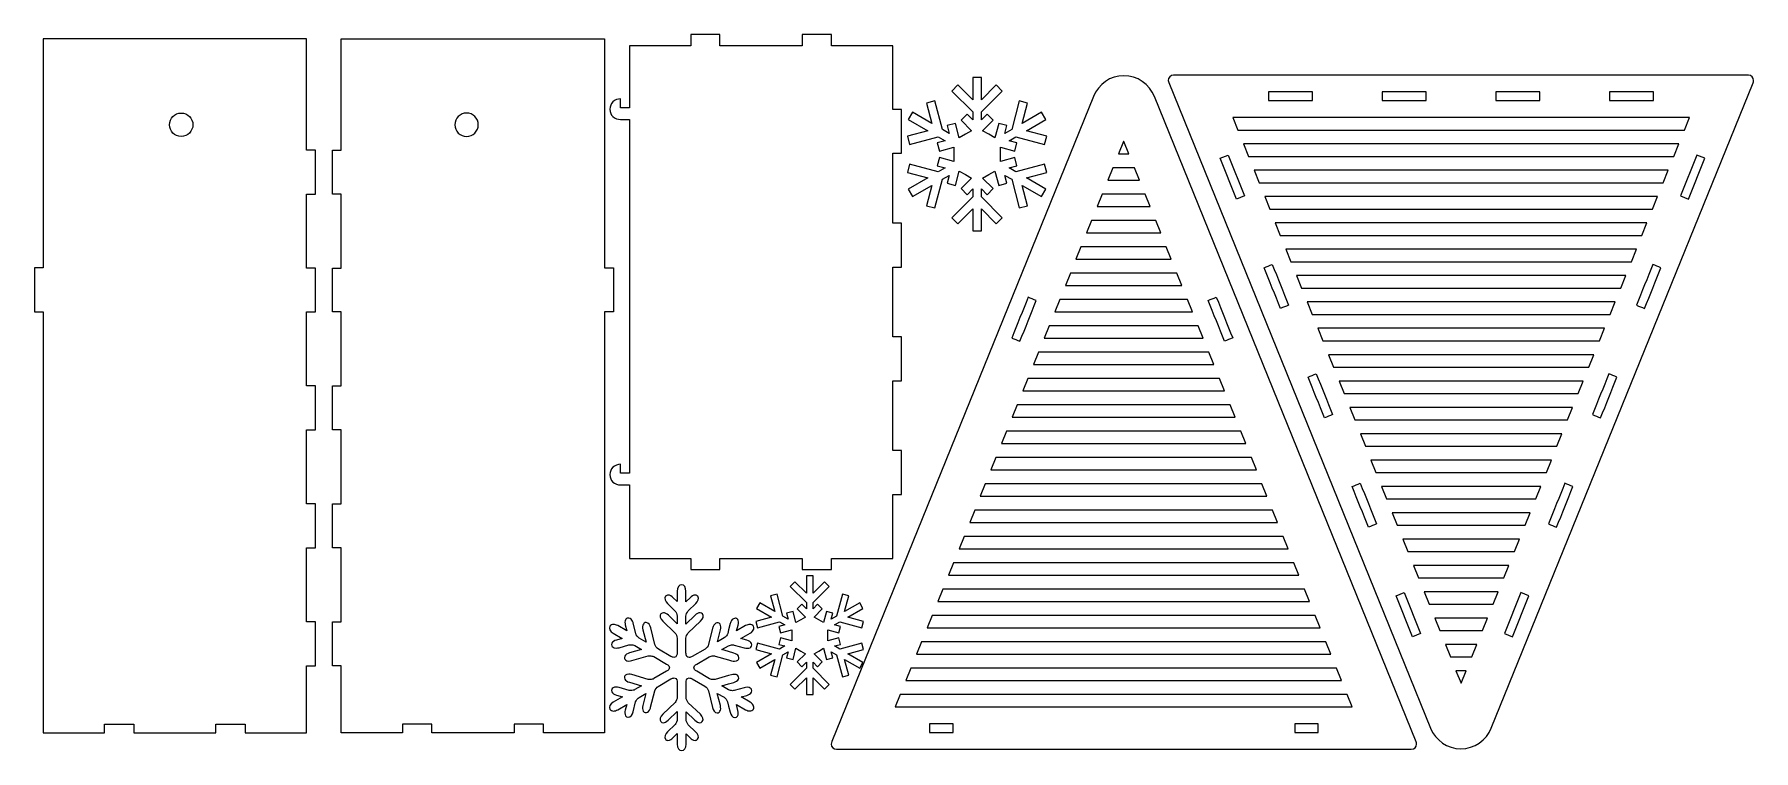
# Model space of a CAD drawing. Header units: centimetres. Extents: x -60 to 57, y -23 to 26.
import ezdxf

# ---------------------------------------------------------------- set-up
doc = ezdxf.new("R2010")
doc.units = ezdxf.units.CM
doc.header["$MEASUREMENT"] = 0
doc.layers.add('layer 1', color=7, linetype='Continuous')

msp = doc.modelspace()

# ---------------------------------------------------------------- linework, layer by layer
at = {"layer": 'layer 1', "color": 250, "lineweight": 9}
for points, knots in [([(-41.77568, 25.33668), (-41.77568, 25.33668), (-41.77046, 17.73752), (-41.77046, 17.73752), (-41.77046, 17.73752), (-41.77046, 17.73752), (-41.1715, 17.73752), (-41.1715, 17.73752), (-41.1715, 17.73752), (-41.1715, 17.73752), (-41.1715, 14.73752), (-41.1715, 14.73752), (-41.1715, 14.73752), (-41.1715, 14.73752), (-41.77046, 14.7375), (-41.77046, 14.7375), (-41.77046, 14.7375), (-41.77046, 14.7375), (-41.77046, 9.68356), (-41.77046, 9.68356), (-41.77046, 9.68356), (-41.77046, 9.68356), (-41.1715, 9.68358), (-41.1715, 9.68358), (-41.1715, 9.68358), (-41.1715, 8.68358), (-41.1715, 7.68358), (-41.1715, 6.68358), (-41.1715, 6.68358), (-41.1715, 6.68358), (-41.77046, 6.68358), (-41.77046, 6.68358), (-41.77046, 6.68358), (-41.77046, 6.68358), (-41.77046, 1.6297), (-41.77046, 1.6297), (-41.77046, 1.6297), (-41.77046, 1.6297), (-41.1715, 1.62966), (-41.1715, 1.62966), (-41.1715, 1.62966), (-41.1715, 0.62966), (-41.1715, -0.37034), (-41.17148, -1.37032), (-41.17148, -1.37032), (-41.17148, -1.37032), (-41.77046, -1.37032), (-41.77046, -1.37032), (-41.77046, -1.37032), (-41.77046, -1.37032), (-41.77046, -6.42426), (-41.77046, -6.42426), (-41.77046, -6.42426), (-41.77046, -6.42426), (-41.1715, -6.42424), (-41.1715, -6.42424), (-41.1715, -6.42424), (-41.1715, -7.42424), (-41.1715, -8.42422), (-41.1715, -9.42426), (-41.1715, -9.42426), (-41.1715, -9.42426), (-41.77046, -9.42426), (-41.77046, -9.42426), (-41.77046, -9.42426), (-41.77046, -9.42426), (-41.77046, -14.4782), (-41.77046, -14.4782), (-41.77046, -14.4782), (-41.77046, -14.4782), (-41.1715, -14.47818), (-41.1715, -14.47818), (-41.1715, -14.47818), (-41.1715, -14.47818), (-41.1715, -17.47818), (-41.1715, -17.47818), (-41.1715, -17.47818), (-41.1715, -17.47818), (-41.77046, -17.47818), (-41.77046, -17.47818), (-41.77046, -17.47818), (-41.77046, -17.47818), (-41.7757, -22.06332), (-41.7757, -22.06332), (-41.7757, -22.06332), (-41.7757, -22.06332), (-45.96568, -22.06332), (-45.96568, -22.06332), (-45.96568, -22.06332), (-45.96568, -22.06332), (-45.96568, -21.45496), (-45.96568, -21.45496), (-45.96568, -21.45496), (-45.96568, -21.45496), (-47.96568, -21.45496), (-47.96568, -21.45496), (-47.96568, -21.45496), (-47.96568, -21.45496), (-47.96568, -22.06332), (-47.96568, -22.06332), (-47.96568, -22.06332), (-47.96568, -22.06332), (-53.58566, -22.06332), (-53.58566, -22.06332), (-53.58566, -22.06332), (-53.58566, -22.06332), (-53.58568, -21.45496), (-53.58568, -21.45496), (-53.58568, -21.45496), (-53.58568, -21.45496), (-55.5857, -21.45494), (-55.5857, -21.45494), (-55.5857, -21.45494), (-55.5857, -21.45494), (-55.58568, -22.06332), (-55.58568, -22.06332), (-55.58568, -22.06332), (-55.58568, -22.06332), (-59.7757, -22.0633), (-59.7757, -22.0633), (-59.7757, -22.0633), (-59.7757, -22.0633), (-59.77312, 6.70244), (-59.77312, 6.70244), (-59.77312, 6.70244), (-59.77312, 6.70244), (-60.3731, 6.70244), (-60.3731, 6.70244), (-60.3731, 6.70244), (-60.3731, 7.70244), (-60.3731, 8.70244), (-60.3731, 9.70242), (-60.3731, 9.70242), (-60.3731, 9.70242), (-59.77308, 9.70244), (-59.77308, 9.70244), (-59.77308, 9.70244), (-59.77308, 9.70244), (-59.77568, 25.33668), (-59.77568, 25.33668), (-59.77568, 25.33668), (-59.77568, 25.33668), (-41.77568, 25.33668), (-41.77568, 25.33668)], [0, 0, 0, 0, 0.027027027, 0.027027027, 0.027027027, 0.027027027, 0.054054054, 0.054054054, 0.054054054, 0.054054054, 0.081081081, 0.081081081, 0.081081081, 0.081081081, 0.108108108, 0.108108108, 0.108108108, 0.108108108, 0.135135135, 0.135135135, 0.135135135, 0.135135135, 0.162162162, 0.162162162, 0.162162162, 0.162162162, 0.189189189, 0.189189189, 0.189189189, 0.189189189, 0.216216216, 0.216216216, 0.216216216, 0.216216216, 0.243243243, 0.243243243, 0.243243243, 0.243243243, 0.27027027, 0.27027027, 0.27027027, 0.27027027, 0.297297297, 0.297297297, 0.297297297, 0.297297297, 0.324324324, 0.324324324, 0.324324324, 0.324324324, 0.351351351, 0.351351351, 0.351351351, 0.351351351, 0.378378378, 0.378378378, 0.378378378, 0.378378378, 0.405405405, 0.405405405, 0.405405405, 0.405405405, 0.432432432, 0.432432432, 0.432432432, 0.432432432, 0.459459459, 0.459459459, 0.459459459, 0.459459459, 0.486486486, 0.486486486, 0.486486486, 0.486486486, 0.513513514, 0.513513514, 0.513513514, 0.513513514, 0.540540541, 0.540540541, 0.540540541, 0.540540541, 0.567567568, 0.567567568, 0.567567568, 0.567567568, 0.594594595, 0.594594595, 0.594594595, 0.594594595, 0.621621622, 0.621621622, 0.621621622, 0.621621622, 0.648648649, 0.648648649, 0.648648649, 0.648648649, 0.675675676, 0.675675676, 0.675675676, 0.675675676, 0.702702703, 0.702702703, 0.702702703, 0.702702703, 0.72972973, 0.72972973, 0.72972973, 0.72972973, 0.756756757, 0.756756757, 0.756756757, 0.756756757, 0.783783784, 0.783783784, 0.783783784, 0.783783784, 0.810810811, 0.810810811, 0.810810811, 0.810810811, 0.837837838, 0.837837838, 0.837837838, 0.837837838, 0.864864865, 0.864864865, 0.864864865, 0.864864865, 0.891891892, 0.891891892, 0.891891892, 0.891891892, 0.918918919, 0.918918919, 0.918918919, 0.918918919, 0.945945946, 0.945945946, 0.945945946, 0.945945946, 1, 1, 1, 1]), ([(-39.40656, 25.33668), (-39.40656, 25.33668), (-39.41178, 17.73752), (-39.41178, 17.73752), (-39.41178, 17.73752), (-39.41178, 17.73752), (-40.01074, 17.73752), (-40.01074, 17.73752), (-40.01074, 17.73752), (-40.01074, 17.73752), (-40.01074, 14.73752), (-40.01074, 14.73752), (-40.01074, 14.73752), (-40.01074, 14.73752), (-39.41178, 14.7375), (-39.41178, 14.7375), (-39.41178, 14.7375), (-39.41178, 14.7375), (-39.41178, 9.68356), (-39.41178, 9.68356), (-39.41178, 9.68356), (-39.41178, 9.68356), (-40.01074, 9.68358), (-40.01074, 9.68358), (-40.01074, 9.68358), (-40.01074, 8.68358), (-40.01074, 7.68358), (-40.01074, 6.68358), (-40.01074, 6.68358), (-40.01074, 6.68358), (-39.41178, 6.68358), (-39.41178, 6.68358), (-39.41178, 6.68358), (-39.41178, 6.68358), (-39.41178, 1.6297), (-39.41178, 1.6297), (-39.41178, 1.6297), (-39.41178, 1.6297), (-40.01074, 1.62966), (-40.01074, 1.62966), (-40.01074, 1.62966), (-40.01074, 0.62966), (-40.01074, -0.37034), (-40.01076, -1.37032), (-40.01076, -1.37032), (-40.01076, -1.37032), (-39.41178, -1.37032), (-39.41178, -1.37032), (-39.41178, -1.37032), (-39.41178, -1.37032), (-39.41178, -6.42426), (-39.41178, -6.42426), (-39.41178, -6.42426), (-39.41178, -6.42426), (-40.01074, -6.42424), (-40.01074, -6.42424), (-40.01074, -6.42424), (-40.01074, -7.42424), (-40.01074, -8.42422), (-40.01074, -9.42426), (-40.01074, -9.42426), (-40.01074, -9.42426), (-39.41178, -9.42426), (-39.41178, -9.42426), (-39.41178, -9.42426), (-39.41178, -9.42426), (-39.41178, -14.4782), (-39.41178, -14.4782), (-39.41178, -14.4782), (-39.41178, -14.4782), (-40.01074, -14.47818), (-40.01074, -14.47818), (-40.01074, -14.47818), (-40.01074, -14.47818), (-40.01074, -17.47818), (-40.01074, -17.47818), (-40.01074, -17.47818), (-40.01074, -17.47818), (-39.41178, -17.47818), (-39.41178, -17.47818), (-39.41178, -17.47818), (-39.41178, -17.47818), (-39.40654, -22.06332), (-39.40654, -22.06332), (-39.40654, -22.06332), (-39.40654, -22.06332), (-35.21656, -22.06332), (-35.21656, -22.06332), (-35.21656, -22.06332), (-35.21656, -22.06332), (-35.21656, -21.45496), (-35.21656, -21.45496), (-35.21656, -21.45496), (-35.21656, -21.45496), (-33.21656, -21.45496), (-33.21656, -21.45496), (-33.21656, -21.45496), (-33.21656, -21.45496), (-33.21656, -22.06332), (-33.21656, -22.06332), (-33.21656, -22.06332), (-33.21656, -22.06332), (-27.59658, -22.06332), (-27.59658, -22.06332), (-27.59658, -22.06332), (-27.59658, -22.06332), (-27.59656, -21.45496), (-27.59656, -21.45496), (-27.59656, -21.45496), (-27.59656, -21.45496), (-25.59654, -21.45494), (-25.59654, -21.45494), (-25.59654, -21.45494), (-25.59654, -21.45494), (-25.59656, -22.06332), (-25.59656, -22.06332), (-25.59656, -22.06332), (-25.59656, -22.06332), (-21.40654, -22.0633), (-21.40654, -22.0633), (-21.40654, -22.0633), (-21.40654, -22.0633), (-21.40912, 6.70244), (-21.40912, 6.70244), (-21.40912, 6.70244), (-21.40912, 6.70244), (-20.80914, 6.70244), (-20.80914, 6.70244), (-20.80914, 6.70244), (-20.80914, 7.70244), (-20.80914, 8.70244), (-20.80914, 9.70242), (-20.80914, 9.70242), (-20.80914, 9.70242), (-21.40916, 9.70244), (-21.40916, 9.70244), (-21.40916, 9.70244), (-21.40916, 9.70244), (-21.40656, 25.33668), (-21.40656, 25.33668), (-21.40656, 25.33668), (-21.40656, 25.33668), (-39.40656, 25.33668), (-39.40656, 25.33668)], [0, 0, 0, 0, 0.027027027, 0.027027027, 0.027027027, 0.027027027, 0.054054054, 0.054054054, 0.054054054, 0.054054054, 0.081081081, 0.081081081, 0.081081081, 0.081081081, 0.108108108, 0.108108108, 0.108108108, 0.108108108, 0.135135135, 0.135135135, 0.135135135, 0.135135135, 0.162162162, 0.162162162, 0.162162162, 0.162162162, 0.189189189, 0.189189189, 0.189189189, 0.189189189, 0.216216216, 0.216216216, 0.216216216, 0.216216216, 0.243243243, 0.243243243, 0.243243243, 0.243243243, 0.27027027, 0.27027027, 0.27027027, 0.27027027, 0.297297297, 0.297297297, 0.297297297, 0.297297297, 0.324324324, 0.324324324, 0.324324324, 0.324324324, 0.351351351, 0.351351351, 0.351351351, 0.351351351, 0.378378378, 0.378378378, 0.378378378, 0.378378378, 0.405405405, 0.405405405, 0.405405405, 0.405405405, 0.432432432, 0.432432432, 0.432432432, 0.432432432, 0.459459459, 0.459459459, 0.459459459, 0.459459459, 0.486486486, 0.486486486, 0.486486486, 0.486486486, 0.513513514, 0.513513514, 0.513513514, 0.513513514, 0.540540541, 0.540540541, 0.540540541, 0.540540541, 0.567567568, 0.567567568, 0.567567568, 0.567567568, 0.594594595, 0.594594595, 0.594594595, 0.594594595, 0.621621622, 0.621621622, 0.621621622, 0.621621622, 0.648648649, 0.648648649, 0.648648649, 0.648648649, 0.675675676, 0.675675676, 0.675675676, 0.675675676, 0.702702703, 0.702702703, 0.702702703, 0.702702703, 0.72972973, 0.72972973, 0.72972973, 0.72972973, 0.756756757, 0.756756757, 0.756756757, 0.756756757, 0.783783784, 0.783783784, 0.783783784, 0.783783784, 0.810810811, 0.810810811, 0.810810811, 0.810810811, 0.837837838, 0.837837838, 0.837837838, 0.837837838, 0.864864865, 0.864864865, 0.864864865, 0.864864865, 0.891891892, 0.891891892, 0.891891892, 0.891891892, 0.918918919, 0.918918919, 0.918918919, 0.918918919, 0.945945946, 0.945945946, 0.945945946, 0.945945946, 1, 1, 1, 1]), ([(4.33299, 12.23129), (4.33299, 12.23129), (3.7475, 12.23129), (3.7475, 12.23129), (3.7475, 12.23129), (3.7475, 12.23129), (3.7475, 13.71859), (3.7475, 13.71859), (3.7475, 13.71859), (3.7475, 13.71859), (2.73451, 12.70549), (2.73451, 12.70549), (2.73451, 12.70549), (2.73451, 12.70549), (2.32062, 13.11944), (2.32062, 13.11944), (2.32062, 13.11944), (2.32062, 13.11944), (3.7475, 14.54627), (3.7475, 14.54627), (3.7475, 14.54627), (3.7475, 14.54627), (3.7475, 15.08327), (3.7475, 15.08327), (3.7475, 15.08327), (3.7475, 15.08327), (3.35651, 14.69227), (3.35651, 14.69227), (3.35651, 14.69227), (3.35651, 14.69227), (2.94262, 15.10611), (2.94262, 15.10611), (2.94262, 15.10611), (2.94262, 15.10611), (3.66408, 15.82768), (3.66408, 15.82768), (3.66408, 15.82768), (3.66408, 15.82768), (3.24502, 16.06961), (3.24502, 16.06961), (3.24502, 16.06961), (3.24502, 16.06961), (2.82648, 16.31117), (2.82648, 16.31117), (2.82648, 16.31117), (2.82648, 16.31117), (2.5625, 15.32578), (2.5625, 15.32578), (2.5625, 15.32578), (2.5625, 15.32578), (1.99769, 15.47674), (1.99769, 15.47674), (1.99769, 15.47674), (1.99769, 15.47674), (2.14122, 16.01231), (2.14122, 16.01231), (2.14122, 16.01231), (2.14122, 16.01231), (1.67535, 15.74326), (1.67535, 15.74326), (1.67535, 15.74326), (1.67535, 15.74326), (1.15292, 13.79373), (1.15292, 13.79373), (1.15292, 13.79373), (1.15292, 13.79373), (0.58806, 13.94464), (0.58806, 13.94464), (0.58806, 13.94464), (0.58806, 13.94464), (0.95927, 15.32984), (0.95927, 15.32984), (0.95927, 15.32984), (0.95927, 15.32984), (-0.36905, 14.56294), (-0.36905, 14.56294), (-0.36905, 14.56294), (-0.36905, 14.56294), (-0.66179, 15.06833), (-0.66179, 15.06833), (-0.66179, 15.06833), (-0.66179, 15.06833), (0.66732, 15.8357), (0.66732, 15.8357), (0.66732, 15.8357), (0.66732, 15.8357), (-0.71767, 16.20675), (-0.71767, 16.20675), (-0.71767, 16.20675), (-0.71767, 16.20675), (-0.56671, 16.77155), (-0.56671, 16.77155), (-0.56671, 16.77155), (-0.56671, 16.77155), (1.38329, 16.24912), (1.38329, 16.24912), (1.38329, 16.24912), (1.38329, 16.24912), (1.84926, 16.51812), (1.84926, 16.51812), (1.84926, 16.51812), (1.84926, 16.51812), (1.31401, 16.66148), (1.31401, 16.66148), (1.31401, 16.66148), (1.31401, 16.66148), (1.46487, 17.22628), (1.46487, 17.22628), (1.46487, 17.22628), (1.46487, 17.22628), (2.44995, 16.9624), (2.44995, 16.9624), (2.44995, 16.9624), (2.44995, 16.9624), (2.44995, 17.44595), (2.44995, 17.44595), (2.44995, 17.44595), (2.44995, 17.44595), (2.44995, 17.92938), (2.44995, 17.92938), (2.44995, 17.92938), (2.44995, 17.92938), (1.46487, 17.66545), (1.46487, 17.66545), (1.46487, 17.66545), (1.46487, 17.66545), (1.31401, 18.2302), (1.31401, 18.2302), (1.31401, 18.2302), (1.31401, 18.2302), (1.84995, 18.37393), (1.84995, 18.37393), (1.84995, 18.37393), (1.84995, 18.37393), (1.38398, 18.64283), (1.38398, 18.64283), (1.38398, 18.64283), (1.38398, 18.64283), (-0.56671, 18.12018), (-0.56671, 18.12018), (-0.56671, 18.12018), (-0.56671, 18.12018), (-0.71767, 18.68499), (-0.71767, 18.68499), (-0.71767, 18.68499), (-0.71767, 18.68499), (0.66806, 19.05624), (0.66806, 19.05624), (0.66806, 19.05624), (0.66806, 19.05624), (-0.66068, 19.82335), (-0.66068, 19.82335), (-0.66068, 19.82335), (-0.66068, 19.82335), (-0.37032, 20.32884), (-0.37032, 20.32884), (-0.37032, 20.32884), (-0.37032, 20.32884), (0.95948, 19.561), (0.95948, 19.561), (0.95948, 19.561), (0.95948, 19.561), (0.58806, 20.9472), (0.58806, 20.9472), (0.58806, 20.9472), (0.58806, 20.9472), (1.15292, 21.09806), (1.15292, 21.09806), (1.15292, 21.09806), (1.15292, 21.09806), (1.67556, 19.14763), (1.67556, 19.14763), (1.67556, 19.14763), (1.67556, 19.14763), (2.14143, 18.87869), (2.14143, 18.87869), (2.14143, 18.87869), (2.14143, 18.87869), (1.99769, 19.41516), (1.99769, 19.41516), (1.99769, 19.41516), (1.99769, 19.41516), (2.5625, 19.56601), (2.5625, 19.56601), (2.5625, 19.56601), (2.5625, 19.56601), (2.82643, 18.58062), (2.82643, 18.58062), (2.82643, 18.58062), (2.82643, 18.58062), (3.24502, 18.82223), (3.24502, 18.82223), (3.24502, 18.82223), (3.24502, 18.82223), (3.66408, 19.06416), (3.66408, 19.06416), (3.66408, 19.06416), (3.66408, 19.06416), (2.94262, 19.78562), (2.94262, 19.78562), (2.94262, 19.78562), (2.94262, 19.78562), (3.35651, 20.19951), (3.35651, 20.19951), (3.35651, 20.19951), (3.35651, 20.19951), (3.7475, 19.80836), (3.7475, 19.80836), (3.7475, 19.80836), (3.7475, 19.80836), (3.7475, 20.34552), (3.7475, 20.34552), (3.7475, 20.34552), (3.7475, 20.34552), (2.32062, 21.7723), (2.32062, 21.7723), (2.32062, 21.7723), (2.32062, 21.7723), (2.73451, 22.18624), (2.73451, 22.18624), (2.73451, 22.18624), (2.73451, 22.18624), (3.7475, 21.1733), (3.7475, 21.1733), (3.7475, 21.1733), (3.7475, 21.1733), (3.7475, 22.70635), (3.7475, 22.70635), (3.7475, 22.70635), (3.7475, 22.70635), (4.33299, 22.70635), (4.33299, 22.70635), (4.33299, 22.70635), (4.33299, 22.70635), (4.33299, 21.1733), (4.33299, 21.1733), (4.33299, 21.1733), (4.33299, 21.1733), (5.34593, 22.18624), (5.34593, 22.18624), (5.34593, 22.18624), (5.34593, 22.18624), (5.75982, 21.7723), (5.75982, 21.7723), (5.75982, 21.7723), (5.75982, 21.7723), (4.33299, 20.34552), (4.33299, 20.34552), (4.33299, 20.34552), (4.33299, 20.34552), (4.33299, 19.80836), (4.33299, 19.80836), (4.33299, 19.80836), (4.33299, 19.80836), (4.72393, 20.19951), (4.72393, 20.19951), (4.72393, 20.19951), (4.72393, 20.19951), (5.13782, 19.78562), (5.13782, 19.78562), (5.13782, 19.78562), (5.13782, 19.78562), (4.41641, 19.06416), (4.41641, 19.06416), (4.41641, 19.06416), (4.41641, 19.06416), (4.83537, 18.82223), (4.83537, 18.82223), (4.83537, 18.82223), (4.83537, 18.82223), (5.25385, 18.58062), (5.25385, 18.58062), (5.25385, 18.58062), (5.25385, 18.58062), (5.518, 19.56601), (5.518, 19.56601), (5.518, 19.56601), (5.518, 19.56601), (6.08275, 19.41516), (6.08275, 19.41516), (6.08275, 19.41516), (6.08275, 19.41516), (5.93896, 18.87869), (5.93896, 18.87869), (5.93896, 18.87869), (5.93896, 18.87869), (6.40499, 19.14763), (6.40499, 19.14763), (6.40499, 19.14763), (6.40499, 19.14763), (6.92752, 21.09806), (6.92752, 21.09806), (6.92752, 21.09806), (6.92752, 21.09806), (7.49238, 20.9472), (7.49238, 20.9472), (7.49238, 20.9472), (7.49238, 20.9472), (7.12091, 19.561), (7.12091, 19.561), (7.12091, 19.561), (7.12091, 19.561), (8.4507, 20.32884), (8.4507, 20.32884), (8.4507, 20.32884), (8.4507, 20.32884), (8.74107, 19.82335), (8.74107, 19.82335), (8.74107, 19.82335), (8.74107, 19.82335), (7.41239, 19.05624), (7.41239, 19.05624), (7.41239, 19.05624), (7.41239, 19.05624), (8.79806, 18.68499), (8.79806, 18.68499), (8.79806, 18.68499), (8.79806, 18.68499), (8.64715, 18.12018), (8.64715, 18.12018), (8.64715, 18.12018), (8.64715, 18.12018), (6.69641, 18.64283), (6.69641, 18.64283), (6.69641, 18.64283), (6.69641, 18.64283), (6.23054, 18.37393), (6.23054, 18.37393), (6.23054, 18.37393), (6.23054, 18.37393), (6.76643, 18.2302), (6.76643, 18.2302), (6.76643, 18.2302), (6.76643, 18.2302), (6.61552, 17.66545), (6.61552, 17.66545), (6.61552, 17.66545), (6.61552, 17.66545), (5.63055, 17.92938), (5.63055, 17.92938), (5.63055, 17.92938), (5.63055, 17.92938), (5.63055, 17.44595), (5.63055, 17.44595), (5.63055, 17.44595), (5.63055, 17.44595), (5.63055, 16.9624), (5.63055, 16.9624), (5.63055, 16.9624), (5.63055, 16.9624), (6.61552, 17.22628), (6.61552, 17.22628), (6.61552, 17.22628), (6.61552, 17.22628), (6.76643, 16.66148), (6.76643, 16.66148), (6.76643, 16.66148), (6.76643, 16.66148), (6.23118, 16.51812), (6.23118, 16.51812), (6.23118, 16.51812), (6.23118, 16.51812), (6.69715, 16.24912), (6.69715, 16.24912), (6.69715, 16.24912), (6.69715, 16.24912), (8.6471, 16.77155), (8.6471, 16.77155), (8.6471, 16.77155), (8.6471, 16.77155), (8.79806, 16.20675), (8.79806, 16.20675), (8.79806, 16.20675), (8.79806, 16.20675), (7.41307, 15.8357), (7.41307, 15.8357), (7.41307, 15.8357), (7.41307, 15.8357), (8.74218, 15.06833), (8.74218, 15.06833), (8.74218, 15.06833), (8.74218, 15.06833), (8.44949, 14.56294), (8.44949, 14.56294), (8.44949, 14.56294), (8.44949, 14.56294), (7.12117, 15.32984), (7.12117, 15.32984), (7.12117, 15.32984), (7.12117, 15.32984), (7.49238, 13.94464), (7.49238, 13.94464), (7.49238, 13.94464), (7.49238, 13.94464), (6.92752, 13.79373), (6.92752, 13.79373), (6.92752, 13.79373), (6.92752, 13.79373), (6.40514, 15.74326), (6.40514, 15.74326), (6.40514, 15.74326), (6.40514, 15.74326), (5.93922, 16.01231), (5.93922, 16.01231), (5.93922, 16.01231), (5.93922, 16.01231), (6.08275, 15.47674), (6.08275, 15.47674), (6.08275, 15.47674), (6.08275, 15.47674), (5.518, 15.32578), (5.518, 15.32578), (5.518, 15.32578), (5.518, 15.32578), (5.25385, 16.31117), (5.25385, 16.31117), (5.25385, 16.31117), (5.25385, 16.31117), (4.83537, 16.06961), (4.83537, 16.06961), (4.83537, 16.06961), (4.83537, 16.06961), (4.41641, 15.82768), (4.41641, 15.82768), (4.41641, 15.82768), (4.41641, 15.82768), (5.13782, 15.10611), (5.13782, 15.10611), (5.13782, 15.10611), (5.13782, 15.10611), (4.72393, 14.69227), (4.72393, 14.69227), (4.72393, 14.69227), (4.72393, 14.69227), (4.33299, 15.08327), (4.33299, 15.08327), (4.33299, 15.08327), (4.33299, 15.08327), (4.33299, 14.54627), (4.33299, 14.54627), (4.33299, 14.54627), (4.33299, 14.54627), (5.75982, 13.11944), (5.75982, 13.11944), (5.75982, 13.11944), (5.75982, 13.11944), (5.34593, 12.70549), (5.34593, 12.70549), (5.34593, 12.70549), (5.34593, 12.70549), (4.33299, 13.71859), (4.33299, 13.71859), (4.33299, 13.71859), (4.33299, 13.71859), (4.33299, 12.23129), (4.33299, 12.23129)], [0, 0, 0, 0, 0.008695652, 0.008695652, 0.008695652, 0.008695652, 0.017391304, 0.017391304, 0.017391304, 0.017391304, 0.026086957, 0.026086957, 0.026086957, 0.026086957, 0.034782609, 0.034782609, 0.034782609, 0.034782609, 0.043478261, 0.043478261, 0.043478261, 0.043478261, 0.052173913, 0.052173913, 0.052173913, 0.052173913, 0.060869565, 0.060869565, 0.060869565, 0.060869565, 0.069565217, 0.069565217, 0.069565217, 0.069565217, 0.07826087, 0.07826087, 0.07826087, 0.07826087, 0.086956522, 0.086956522, 0.086956522, 0.086956522, 0.095652174, 0.095652174, 0.095652174, 0.095652174, 0.104347826, 0.104347826, 0.104347826, 0.104347826, 0.113043478, 0.113043478, 0.113043478, 0.113043478, 0.12173913, 0.12173913, 0.12173913, 0.12173913, 0.130434783, 0.130434783, 0.130434783, 0.130434783, 0.139130435, 0.139130435, 0.139130435, 0.139130435, 0.147826087, 0.147826087, 0.147826087, 0.147826087, 0.156521739, 0.156521739, 0.156521739, 0.156521739, 0.165217391, 0.165217391, 0.165217391, 0.165217391, 0.173913043, 0.173913043, 0.173913043, 0.173913043, 0.182608696, 0.182608696, 0.182608696, 0.182608696, 0.191304348, 0.191304348, 0.191304348, 0.191304348, 0.2, 0.2, 0.2, 0.2, 0.208695652, 0.208695652, 0.208695652, 0.208695652, 0.217391304, 0.217391304, 0.217391304, 0.217391304, 0.226086957, 0.226086957, 0.226086957, 0.226086957, 0.234782609, 0.234782609, 0.234782609, 0.234782609, 0.243478261, 0.243478261, 0.243478261, 0.243478261, 0.252173913, 0.252173913, 0.252173913, 0.252173913, 0.260869565, 0.260869565, 0.260869565, 0.260869565, 0.269565217, 0.269565217, 0.269565217, 0.269565217, 0.27826087, 0.27826087, 0.27826087, 0.27826087, 0.286956522, 0.286956522, 0.286956522, 0.286956522, 0.295652174, 0.295652174, 0.295652174, 0.295652174, 0.304347826, 0.304347826, 0.304347826, 0.304347826, 0.313043478, 0.313043478, 0.313043478, 0.313043478, 0.32173913, 0.32173913, 0.32173913, 0.32173913, 0.330434783, 0.330434783, 0.330434783, 0.330434783, 0.339130435, 0.339130435, 0.339130435, 0.339130435, 0.347826087, 0.347826087, 0.347826087, 0.347826087, 0.356521739, 0.356521739, 0.356521739, 0.356521739, 0.365217391, 0.365217391, 0.365217391, 0.365217391, 0.373913043, 0.373913043, 0.373913043, 0.373913043, 0.382608696, 0.382608696, 0.382608696, 0.382608696, 0.391304348, 0.391304348, 0.391304348, 0.391304348, 0.4, 0.4, 0.4, 0.4, 0.408695652, 0.408695652, 0.408695652, 0.408695652, 0.417391304, 0.417391304, 0.417391304, 0.417391304, 0.426086957, 0.426086957, 0.426086957, 0.426086957, 0.434782609, 0.434782609, 0.434782609, 0.434782609, 0.443478261, 0.443478261, 0.443478261, 0.443478261, 0.452173913, 0.452173913, 0.452173913, 0.452173913, 0.460869565, 0.460869565, 0.460869565, 0.460869565, 0.469565217, 0.469565217, 0.469565217, 0.469565217, 0.47826087, 0.47826087, 0.47826087, 0.47826087, 0.486956522, 0.486956522, 0.486956522, 0.486956522, 0.495652174, 0.495652174, 0.495652174, 0.495652174, 0.504347826, 0.504347826, 0.504347826, 0.504347826, 0.513043478, 0.513043478, 0.513043478, 0.513043478, 0.52173913, 0.52173913, 0.52173913, 0.52173913, 0.530434783, 0.530434783, 0.530434783, 0.530434783, 0.539130435, 0.539130435, 0.539130435, 0.539130435, 0.547826087, 0.547826087, 0.547826087, 0.547826087, 0.556521739, 0.556521739, 0.556521739, 0.556521739, 0.565217391, 0.565217391, 0.565217391, 0.565217391, 0.573913043, 0.573913043, 0.573913043, 0.573913043, 0.582608696, 0.582608696, 0.582608696, 0.582608696, 0.591304348, 0.591304348, 0.591304348, 0.591304348, 0.6, 0.6, 0.6, 0.6, 0.608695652, 0.608695652, 0.608695652, 0.608695652, 0.617391304, 0.617391304, 0.617391304, 0.617391304, 0.626086957, 0.626086957, 0.626086957, 0.626086957, 0.634782609, 0.634782609, 0.634782609, 0.634782609, 0.643478261, 0.643478261, 0.643478261, 0.643478261, 0.652173913, 0.652173913, 0.652173913, 0.652173913, 0.660869565, 0.660869565, 0.660869565, 0.660869565, 0.669565217, 0.669565217, 0.669565217, 0.669565217, 0.67826087, 0.67826087, 0.67826087, 0.67826087, 0.686956522, 0.686956522, 0.686956522, 0.686956522, 0.695652174, 0.695652174, 0.695652174, 0.695652174, 0.704347826, 0.704347826, 0.704347826, 0.704347826, 0.713043478, 0.713043478, 0.713043478, 0.713043478, 0.72173913, 0.72173913, 0.72173913, 0.72173913, 0.730434783, 0.730434783, 0.730434783, 0.730434783, 0.739130435, 0.739130435, 0.739130435, 0.739130435, 0.747826087, 0.747826087, 0.747826087, 0.747826087, 0.756521739, 0.756521739, 0.756521739, 0.756521739, 0.765217391, 0.765217391, 0.765217391, 0.765217391, 0.773913043, 0.773913043, 0.773913043, 0.773913043, 0.782608696, 0.782608696, 0.782608696, 0.782608696, 0.791304348, 0.791304348, 0.791304348, 0.791304348, 0.8, 0.8, 0.8, 0.8, 0.808695652, 0.808695652, 0.808695652, 0.808695652, 0.817391304, 0.817391304, 0.817391304, 0.817391304, 0.826086957, 0.826086957, 0.826086957, 0.826086957, 0.834782609, 0.834782609, 0.834782609, 0.834782609, 0.843478261, 0.843478261, 0.843478261, 0.843478261, 0.852173913, 0.852173913, 0.852173913, 0.852173913, 0.860869565, 0.860869565, 0.860869565, 0.860869565, 0.869565217, 0.869565217, 0.869565217, 0.869565217, 0.87826087, 0.87826087, 0.87826087, 0.87826087, 0.886956522, 0.886956522, 0.886956522, 0.886956522, 0.895652174, 0.895652174, 0.895652174, 0.895652174, 0.904347826, 0.904347826, 0.904347826, 0.904347826, 0.913043478, 0.913043478, 0.913043478, 0.913043478, 0.92173913, 0.92173913, 0.92173913, 0.92173913, 0.930434783, 0.930434783, 0.930434783, 0.930434783, 0.939130435, 0.939130435, 0.939130435, 0.939130435, 0.947826087, 0.947826087, 0.947826087, 0.947826087, 0.956521739, 0.956521739, 0.956521739, 0.956521739, 0.965217391, 0.965217391, 0.965217391, 0.965217391, 0.973913043, 0.973913043, 0.973913043, 0.973913043, 0.982608696, 0.982608696, 0.982608696, 0.982608696, 1, 1, 1, 1]), ([(57.0603, 22.33272), (57.0603, 22.33272), (39.17901, -21.7311), (39.17901, -21.7311), (39.17901, -21.7311), (38.84279, -22.55964), (38.02026, -23.15476), (37.09957, -23.14434), (37.09957, -23.14434), (36.17888, -23.15476), (35.35635, -22.55962), (35.02012, -21.7311), (35.02012, -21.7311), (35.02012, -21.7311), (17.13244, 22.3485), (17.13244, 22.3485), (17.13244, 22.3485), (17.13244, 22.3485), (17.13363, 22.3491), (17.13363, 22.3491), (17.13363, 22.3491), (17.11269, 22.39436), (17.10101, 22.44472), (17.10101, 22.49776), (17.10101, 22.49776), (17.10101, 22.69504), (17.26231, 22.85496), (17.4613, 22.85496), (17.4613, 22.85496), (17.46723, 22.85496), (17.47312, 22.85482), (17.47897, 22.85454), (17.47897, 22.85454), (17.47897, 22.85454), (17.47889, 22.8556), (17.47889, 22.8556), (17.47889, 22.8556), (17.47889, 22.8556), (56.67288, 22.8556), (56.67288, 22.8556), (56.67288, 22.8556), (56.67288, 22.8556), (56.67615, 22.84922), (56.67615, 22.84922), (56.67615, 22.84922), (56.69711, 22.85298), (56.7187, 22.85496), (56.74074, 22.85496), (56.74074, 22.85496), (56.93971, 22.85496), (57.10101, 22.69504), (57.10101, 22.49776), (57.10101, 22.49776), (57.10101, 22.43822), (57.08631, 22.38208), (57.0603, 22.33272)], [0, 0, 0, 0, 0.066666667, 0.066666667, 0.066666667, 0.066666667, 0.133333333, 0.133333333, 0.133333333, 0.133333333, 0.2, 0.2, 0.2, 0.2, 0.266666667, 0.266666667, 0.266666667, 0.266666667, 0.333333333, 0.333333333, 0.333333333, 0.333333333, 0.4, 0.4, 0.4, 0.4, 0.466666667, 0.466666667, 0.466666667, 0.466666667, 0.533333333, 0.533333333, 0.533333333, 0.533333333, 0.6, 0.6, 0.6, 0.6, 0.666666667, 0.666666667, 0.666666667, 0.666666667, 0.733333333, 0.733333333, 0.733333333, 0.733333333, 0.8, 0.8, 0.8, 0.8, 0.866666667, 0.866666667, 0.866666667, 0.866666667, 1, 1, 1, 1]), ([(26.95136, 21.12622), (26.95136, 21.12622), (23.95136, 21.12622), (23.95136, 21.12622), (23.95136, 21.12622), (23.95136, 21.12622), (23.95136, 21.72622), (23.95136, 21.72622), (23.95136, 21.72622), (23.95136, 21.72622), (26.95136, 21.72622), (26.95136, 21.72622), (26.95136, 21.72622), (26.95136, 21.72622), (26.95136, 21.12622), (26.95136, 21.12622)], [0, 0, 0, 0, 0.2, 0.2, 0.2, 0.2, 0.4, 0.4, 0.4, 0.4, 0.6, 0.6, 0.6, 0.6, 1, 1, 1, 1]), ([(34.7178, 21.12622), (33.7178, 21.12622), (32.7178, 21.12622), (31.7178, 21.12622), (31.7178, 21.12622), (31.7178, 21.32622), (31.7178, 21.52622), (31.7178, 21.72622), (31.7178, 21.72622), (32.7178, 21.72622), (33.7178, 21.72622), (34.7178, 21.72622), (34.7178, 21.72622), (34.7178, 21.52622), (34.7178, 21.32622), (34.7178, 21.12622)], [0, 0, 0, 0, 0.2, 0.2, 0.2, 0.2, 0.4, 0.4, 0.4, 0.4, 0.6, 0.6, 0.6, 0.6, 1, 1, 1, 1]), ([(42.48422, 21.12622), (41.48422, 21.12622), (40.48422, 21.12622), (39.48422, 21.12622), (39.48422, 21.12622), (39.48422, 21.32622), (39.48422, 21.52622), (39.48422, 21.72622), (39.48422, 21.72622), (40.48422, 21.72622), (41.48422, 21.72622), (42.48422, 21.72622), (42.48422, 21.72622), (42.48422, 21.52622), (42.48422, 21.32622), (42.48422, 21.12622)], [0, 0, 0, 0, 0.2, 0.2, 0.2, 0.2, 0.4, 0.4, 0.4, 0.4, 0.6, 0.6, 0.6, 0.6, 1, 1, 1, 1]), ([(50.25066, 21.12622), (50.25066, 21.12622), (47.25066, 21.12622), (47.25066, 21.12622), (47.25066, 21.12622), (47.25066, 21.12622), (47.25066, 21.72622), (47.25066, 21.72622), (47.25066, 21.72622), (47.25066, 21.72622), (50.25066, 21.72622), (50.25066, 21.72622), (50.25066, 21.72622), (50.25066, 21.72622), (50.25066, 21.12622), (50.25066, 21.12622)], [0, 0, 0, 0, 0.2, 0.2, 0.2, 0.2, 0.4, 0.4, 0.4, 0.4, 0.6, 0.6, 0.6, 0.6, 1, 1, 1, 1]), ([(-50.3414, 20.2712), (-50.78322, 20.2712), (-51.1414, 19.91302), (-51.1414, 19.4712), (-51.1414, 19.4712), (-51.1414, 19.02938), (-50.78322, 18.6712), (-50.3414, 18.6712), (-50.3414, 18.6712), (-49.89958, 18.6712), (-49.5414, 19.02938), (-49.5414, 19.4712), (-49.5414, 19.4712), (-49.5414, 19.91302), (-49.89958, 20.2712), (-50.3414, 20.2712)], [0, 0, 0, 0, 0.2, 0.2, 0.2, 0.2, 0.4, 0.4, 0.4, 0.4, 0.6, 0.6, 0.6, 0.6, 1, 1, 1, 1]), ([(-30.84084, 20.2712), (-30.39902, 20.2712), (-30.04084, 19.91302), (-30.04084, 19.4712), (-30.04084, 19.4712), (-30.04084, 19.02938), (-30.39902, 18.6712), (-30.84084, 18.6712), (-30.84084, 18.6712), (-31.28266, 18.6712), (-31.64084, 19.02938), (-31.64084, 19.4712), (-31.64084, 19.4712), (-31.64084, 19.91302), (-31.28266, 20.2712), (-30.84084, 20.2712)], [0, 0, 0, 0, 0.2, 0.2, 0.2, 0.2, 0.4, 0.4, 0.4, 0.4, 0.6, 0.6, 0.6, 0.6, 1, 1, 1, 1]), ([(52.37914, 19.10972), (52.37914, 19.10972), (21.85518, 19.10972), (21.85518, 19.10972), (21.85518, 19.10972), (21.85518, 19.10972), (21.5133, 19.95638), (21.5133, 19.95638), (21.5133, 19.95638), (21.5133, 19.95638), (52.72102, 19.95638), (52.72102, 19.95638), (52.72102, 19.95638), (52.72102, 19.95638), (52.37914, 19.10972), (52.37914, 19.10972)], [0, 0, 0, 0, 0.2, 0.2, 0.2, 0.2, 0.4, 0.4, 0.4, 0.4, 0.6, 0.6, 0.6, 0.6, 1, 1, 1, 1]), ([(51.65288, 17.31112), (51.65288, 17.31112), (22.58144, 17.31112), (22.58144, 17.31112), (22.58144, 17.31112), (22.58144, 17.31112), (22.23956, 18.15778), (22.23956, 18.15778), (22.23956, 18.15778), (22.23956, 18.15778), (51.99476, 18.15778), (51.99476, 18.15778), (51.99476, 18.15778), (51.99476, 18.15778), (51.65288, 17.31112), (51.65288, 17.31112)], [0, 0, 0, 0, 0.2, 0.2, 0.2, 0.2, 0.4, 0.4, 0.4, 0.4, 0.6, 0.6, 0.6, 0.6, 1, 1, 1, 1]), ([(20.64574, 17.17874), (20.64574, 17.17874), (21.76574, 14.39566), (21.76574, 14.39566), (21.76574, 14.39566), (21.76574, 14.39566), (22.32236, 14.61966), (22.32236, 14.61966), (22.32236, 14.61966), (22.32236, 14.61966), (21.20236, 17.40274), (21.20236, 17.40274), (21.20236, 17.40274), (21.20236, 17.40274), (20.64574, 17.17874), (20.64574, 17.17874)], [0, 0, 0, 0, 0.2, 0.2, 0.2, 0.2, 0.4, 0.4, 0.4, 0.4, 0.6, 0.6, 0.6, 0.6, 1, 1, 1, 1]), ([(53.77792, 17.17874), (53.77792, 17.17874), (52.65792, 14.39566), (52.65792, 14.39566), (52.65792, 14.39566), (52.65792, 14.39566), (52.1013, 14.61966), (52.1013, 14.61966), (52.1013, 14.61966), (52.1013, 14.61966), (53.2213, 17.40274), (53.2213, 17.40274), (53.2213, 17.40274), (53.2213, 17.40274), (53.77792, 17.17874), (53.77792, 17.17874)], [0, 0, 0, 0, 0.2, 0.2, 0.2, 0.2, 0.4, 0.4, 0.4, 0.4, 0.6, 0.6, 0.6, 0.6, 1, 1, 1, 1]), ([(50.92662, 15.51252), (50.92662, 15.51252), (23.3077, 15.51252), (23.3077, 15.51252), (23.3077, 15.51252), (23.3077, 15.51252), (22.96582, 16.35918), (22.96582, 16.35918), (22.96582, 16.35918), (22.96582, 16.35918), (51.26848, 16.35918), (51.26848, 16.35918), (51.26848, 16.35918), (51.26848, 16.35918), (50.92662, 15.51252), (50.92662, 15.51252)], [0, 0, 0, 0, 0.2, 0.2, 0.2, 0.2, 0.4, 0.4, 0.4, 0.4, 0.6, 0.6, 0.6, 0.6, 1, 1, 1, 1]), ([(50.20034, 13.7139), (50.20034, 13.7139), (24.03398, 13.7139), (24.03398, 13.7139), (24.03398, 13.7139), (24.03398, 13.7139), (23.6921, 14.56056), (23.6921, 14.56056), (23.6921, 14.56056), (23.6921, 14.56056), (50.54222, 14.56056), (50.54222, 14.56056), (50.54222, 14.56056), (50.54222, 14.56056), (50.20034, 13.7139), (50.20034, 13.7139)], [0, 0, 0, 0, 0.2, 0.2, 0.2, 0.2, 0.4, 0.4, 0.4, 0.4, 0.6, 0.6, 0.6, 0.6, 1, 1, 1, 1]), ([(49.47406, 11.9153), (49.47406, 11.9153), (24.76024, 11.9153), (24.76024, 11.9153), (24.76024, 11.9153), (24.76024, 11.9153), (24.41836, 12.76196), (24.41836, 12.76196), (24.41836, 12.76196), (24.41836, 12.76196), (49.81594, 12.76196), (49.81594, 12.76196), (49.81594, 12.76196), (49.81594, 12.76196), (49.47406, 11.9153), (49.47406, 11.9153)], [0, 0, 0, 0, 0.2, 0.2, 0.2, 0.2, 0.4, 0.4, 0.4, 0.4, 0.6, 0.6, 0.6, 0.6, 1, 1, 1, 1]), ([(48.7478, 10.1167), (48.7478, 10.1167), (25.48652, 10.1167), (25.48652, 10.1167), (25.48652, 10.1167), (25.48652, 10.1167), (25.14464, 10.96336), (25.14464, 10.96336), (25.14464, 10.96336), (25.14464, 10.96336), (49.08968, 10.96336), (49.08968, 10.96336), (49.08968, 10.96336), (49.08968, 10.96336), (48.7478, 10.1167), (48.7478, 10.1167)], [0, 0, 0, 0, 0.2, 0.2, 0.2, 0.2, 0.4, 0.4, 0.4, 0.4, 0.6, 0.6, 0.6, 0.6, 1, 1, 1, 1]), ([(23.65252, 9.70714), (24.02584, 8.77944), (24.39918, 7.85174), (24.7725, 6.92404), (24.7725, 6.92404), (24.95804, 6.9987), (25.14358, 7.07338), (25.32912, 7.14804), (25.32912, 7.14804), (24.9558, 8.07574), (24.58246, 9.00344), (24.20914, 9.93114), (24.20914, 9.93114), (24.0236, 9.85648), (23.83806, 9.7818), (23.65252, 9.70714)], [0, 0, 0, 0, 0.2, 0.2, 0.2, 0.2, 0.4, 0.4, 0.4, 0.4, 0.6, 0.6, 0.6, 0.6, 1, 1, 1, 1]), ([(50.77114, 9.70714), (50.39782, 8.77944), (50.02448, 7.85174), (49.65116, 6.92404), (49.65116, 6.92404), (49.46562, 6.9987), (49.28008, 7.07338), (49.09454, 7.14804), (49.09454, 7.14804), (49.46786, 8.07574), (49.8412, 9.00344), (50.21452, 9.93114), (50.21452, 9.93114), (50.40006, 9.85648), (50.5856, 9.7818), (50.77114, 9.70714)], [0, 0, 0, 0, 0.2, 0.2, 0.2, 0.2, 0.4, 0.4, 0.4, 0.4, 0.6, 0.6, 0.6, 0.6, 1, 1, 1, 1]), ([(48.02154, 8.3181), (48.02154, 8.3181), (26.21278, 8.3181), (26.21278, 8.3181), (26.21278, 8.3181), (26.21278, 8.3181), (25.8709, 9.16476), (25.8709, 9.16476), (25.8709, 9.16476), (25.8709, 9.16476), (48.36342, 9.16476), (48.36342, 9.16476), (48.36342, 9.16476), (48.36342, 9.16476), (48.02154, 8.3181), (48.02154, 8.3181)], [0, 0, 0, 0, 0.2, 0.2, 0.2, 0.2, 0.4, 0.4, 0.4, 0.4, 0.6, 0.6, 0.6, 0.6, 1, 1, 1, 1]), ([(6.41106, 4.90542), (6.78438, 5.83312), (7.15772, 6.76082), (7.53104, 7.68852), (7.53104, 7.68852), (7.71658, 7.61384), (7.90212, 7.53918), (8.08766, 7.46452), (8.08766, 7.46452), (7.71434, 6.53682), (7.341, 5.60912), (6.96768, 4.68142), (6.96768, 4.68142), (6.78214, 4.75608), (6.5966, 4.83076), (6.41106, 4.90542)], [0, 0, 0, 0, 0.2, 0.2, 0.2, 0.2, 0.4, 0.4, 0.4, 0.4, 0.6, 0.6, 0.6, 0.6, 1, 1, 1, 1]), ([(21.50724, 4.91072), (21.13392, 5.83842), (20.76058, 6.76612), (20.38726, 7.69382), (20.38726, 7.69382), (20.20172, 7.61914), (20.01618, 7.54448), (19.83064, 7.46982), (19.83064, 7.46982), (20.20396, 6.54212), (20.5773, 5.61442), (20.95062, 4.68672), (20.95062, 4.68672), (21.13616, 4.76138), (21.3217, 4.83606), (21.50724, 4.91072)], [0, 0, 0, 0, 0.2, 0.2, 0.2, 0.2, 0.4, 0.4, 0.4, 0.4, 0.6, 0.6, 0.6, 0.6, 1, 1, 1, 1]), ([(47.29526, 6.5195), (47.29526, 6.5195), (26.93904, 6.5195), (26.93904, 6.5195), (26.93904, 6.5195), (26.93904, 6.5195), (26.59716, 7.36616), (26.59716, 7.36616), (26.59716, 7.36616), (26.59716, 7.36616), (47.63714, 7.36616), (47.63714, 7.36616), (47.63714, 7.36616), (47.63714, 7.36616), (47.29526, 6.5195), (47.29526, 6.5195)], [0, 0, 0, 0, 0.2, 0.2, 0.2, 0.2, 0.4, 0.4, 0.4, 0.4, 0.6, 0.6, 0.6, 0.6, 1, 1, 1, 1]), ([(46.569, 4.72088), (46.569, 4.72088), (27.66532, 4.72088), (27.66532, 4.72088), (27.66532, 4.72088), (27.66532, 4.72088), (27.32344, 5.56754), (27.32344, 5.56754), (27.32344, 5.56754), (27.32344, 5.56754), (46.91088, 5.56754), (46.91088, 5.56754), (46.91088, 5.56754), (46.91088, 5.56754), (46.569, 4.72088), (46.569, 4.72088)], [0, 0, 0, 0, 0.2, 0.2, 0.2, 0.2, 0.4, 0.4, 0.4, 0.4, 0.6, 0.6, 0.6, 0.6, 1, 1, 1, 1]), ([(45.84272, 2.92228), (45.84272, 2.92228), (28.39158, 2.92228), (28.39158, 2.92228), (28.39158, 2.92228), (28.39158, 2.92228), (28.0497, 3.76894), (28.0497, 3.76894), (28.0497, 3.76894), (28.0497, 3.76894), (46.1846, 3.76894), (46.1846, 3.76894), (46.1846, 3.76894), (46.1846, 3.76894), (45.84272, 2.92228), (45.84272, 2.92228)], [0, 0, 0, 0, 0.2, 0.2, 0.2, 0.2, 0.4, 0.4, 0.4, 0.4, 0.6, 0.6, 0.6, 0.6, 1, 1, 1, 1]), ([(26.65928, 2.23552), (27.03262, 1.30784), (27.40594, 0.38014), (27.77928, -0.54756), (27.77928, -0.54756), (27.96482, -0.4729), (28.15036, -0.39824), (28.3359, -0.32356), (28.3359, -0.32356), (27.96256, 0.60414), (27.58924, 1.53182), (27.2159, 2.45952), (27.2159, 2.45952), (27.03036, 2.38486), (26.84482, 2.3102), (26.65928, 2.23552)], [0, 0, 0, 0, 0.2, 0.2, 0.2, 0.2, 0.4, 0.4, 0.4, 0.4, 0.6, 0.6, 0.6, 0.6, 1, 1, 1, 1]), ([(47.76438, 2.23552), (47.39104, 1.30784), (47.01772, 0.38014), (46.64438, -0.54756), (46.64438, -0.54756), (46.45884, -0.4729), (46.2733, -0.39824), (46.08776, -0.32356), (46.08776, -0.32356), (46.4611, 0.60414), (46.83442, 1.53182), (47.20776, 2.45952), (47.20776, 2.45952), (47.3933, 2.38486), (47.57884, 2.3102), (47.76438, 2.23552)], [0, 0, 0, 0, 0.2, 0.2, 0.2, 0.2, 0.4, 0.4, 0.4, 0.4, 0.6, 0.6, 0.6, 0.6, 1, 1, 1, 1]), ([(45.11646, 1.12368), (45.11646, 1.12368), (29.11786, 1.12368), (29.11786, 1.12368), (29.11786, 1.12368), (29.11786, 1.12368), (28.77598, 1.97034), (28.77598, 1.97034), (28.77598, 1.97034), (28.77598, 1.97034), (45.45834, 1.97034), (45.45834, 1.97034), (45.45834, 1.97034), (45.45834, 1.97034), (45.11646, 1.12368), (45.11646, 1.12368)], [0, 0, 0, 0, 0.2, 0.2, 0.2, 0.2, 0.4, 0.4, 0.4, 0.4, 0.6, 0.6, 0.6, 0.6, 1, 1, 1, 1]), ([(44.3902, -0.67492), (44.3902, -0.67492), (29.84412, -0.67492), (29.84412, -0.67492), (29.84412, -0.67492), (29.84412, -0.67492), (29.50224, 0.17174), (29.50224, 0.17174), (29.50224, 0.17174), (29.50224, 0.17174), (44.73208, 0.17174), (44.73208, 0.17174), (44.73208, 0.17174), (44.73208, 0.17174), (44.3902, -0.67492), (44.3902, -0.67492)], [0, 0, 0, 0, 0.2, 0.2, 0.2, 0.2, 0.4, 0.4, 0.4, 0.4, 0.6, 0.6, 0.6, 0.6, 1, 1, 1, 1]), ([(43.66392, -2.47352), (43.66392, -2.47352), (30.57038, -2.47352), (30.57038, -2.47352), (30.57038, -2.47352), (30.57038, -2.47352), (30.2285, -1.62686), (30.2285, -1.62686), (30.2285, -1.62686), (30.2285, -1.62686), (44.0058, -1.62686), (44.0058, -1.62686), (44.0058, -1.62686), (44.0058, -1.62686), (43.66392, -2.47352), (43.66392, -2.47352)], [0, 0, 0, 0, 0.2, 0.2, 0.2, 0.2, 0.4, 0.4, 0.4, 0.4, 0.6, 0.6, 0.6, 0.6, 1, 1, 1, 1]), ([(42.93766, -4.27212), (42.93766, -4.27212), (31.29666, -4.27212), (31.29666, -4.27212), (31.29666, -4.27212), (31.29666, -4.27212), (30.95478, -3.42546), (30.95478, -3.42546), (30.95478, -3.42546), (30.95478, -3.42546), (43.27954, -3.42546), (43.27954, -3.42546), (43.27954, -3.42546), (43.27954, -3.42546), (42.93766, -4.27212), (42.93766, -4.27212)], [0, 0, 0, 0, 0.2, 0.2, 0.2, 0.2, 0.4, 0.4, 0.4, 0.4, 0.6, 0.6, 0.6, 0.6, 1, 1, 1, 1]), ([(29.66606, -5.23608), (30.03938, -6.16378), (30.41272, -7.09148), (30.78604, -8.01918), (30.78604, -8.01918), (30.97158, -7.9445), (31.15712, -7.86984), (31.34266, -7.79518), (31.34266, -7.79518), (30.96934, -6.86748), (30.596, -5.93978), (30.22268, -5.01208), (30.22268, -5.01208), (30.03714, -5.08674), (29.8516, -5.16142), (29.66606, -5.23608)], [0, 0, 0, 0, 0.2, 0.2, 0.2, 0.2, 0.4, 0.4, 0.4, 0.4, 0.6, 0.6, 0.6, 0.6, 1, 1, 1, 1]), ([(42.21138, -6.07074), (42.21138, -6.07074), (32.02292, -6.07074), (32.02292, -6.07074), (32.02292, -6.07074), (32.02292, -6.07074), (31.68104, -5.22408), (31.68104, -5.22408), (31.68104, -5.22408), (31.68104, -5.22408), (42.55326, -5.22408), (42.55326, -5.22408), (42.55326, -5.22408), (42.55326, -5.22408), (42.21138, -6.07074), (42.21138, -6.07074)], [0, 0, 0, 0, 0.2, 0.2, 0.2, 0.2, 0.4, 0.4, 0.4, 0.4, 0.6, 0.6, 0.6, 0.6, 1, 1, 1, 1]), ([(44.7576, -5.23608), (44.38428, -6.16378), (44.01094, -7.09148), (43.63762, -8.01918), (43.63762, -8.01918), (43.45208, -7.9445), (43.26654, -7.86984), (43.081, -7.79518), (43.081, -7.79518), (43.45432, -6.86748), (43.82766, -5.93978), (44.20098, -5.01208), (44.20098, -5.01208), (44.38652, -5.08674), (44.57206, -5.16142), (44.7576, -5.23608)], [0, 0, 0, 0, 0.2, 0.2, 0.2, 0.2, 0.4, 0.4, 0.4, 0.4, 0.6, 0.6, 0.6, 0.6, 1, 1, 1, 1]), ([(41.48512, -7.86934), (41.48512, -7.86934), (32.7492, -7.86934), (32.7492, -7.86934), (32.7492, -7.86934), (32.7492, -7.86934), (32.40732, -7.02268), (32.40732, -7.02268), (32.40732, -7.02268), (32.40732, -7.02268), (41.827, -7.02268), (41.827, -7.02268), (41.827, -7.02268), (41.827, -7.02268), (41.48512, -7.86934), (41.48512, -7.86934)], [0, 0, 0, 0, 0.2, 0.2, 0.2, 0.2, 0.4, 0.4, 0.4, 0.4, 0.6, 0.6, 0.6, 0.6, 1, 1, 1, 1]), ([(40.75886, -9.66794), (40.75886, -9.66794), (33.47546, -9.66794), (33.47546, -9.66794), (33.47546, -9.66794), (33.47546, -9.66794), (33.13358, -8.82128), (33.13358, -8.82128), (33.13358, -8.82128), (33.13358, -8.82128), (41.10074, -8.82128), (41.10074, -8.82128), (41.10074, -8.82128), (41.10074, -8.82128), (40.75886, -9.66794), (40.75886, -9.66794)], [0, 0, 0, 0, 0.2, 0.2, 0.2, 0.2, 0.4, 0.4, 0.4, 0.4, 0.6, 0.6, 0.6, 0.6, 1, 1, 1, 1]), ([(-7.16685, -19.44317), (-7.16685, -19.44317), (-7.6199, -19.44317), (-7.6199, -19.44317), (-7.6199, -19.44317), (-7.6199, -19.44317), (-7.6199, -18.29231), (-7.6199, -18.29231), (-7.6199, -18.29231), (-7.6199, -18.29231), (-8.40374, -19.07623), (-8.40374, -19.07623), (-8.40374, -19.07623), (-8.40374, -19.07623), (-8.72401, -18.75593), (-8.72401, -18.75593), (-8.72401, -18.75593), (-8.72401, -18.75593), (-7.6199, -17.65186), (-7.6199, -17.65186), (-7.6199, -17.65186), (-7.6199, -17.65186), (-7.6199, -17.23634), (-7.6199, -17.23634), (-7.6199, -17.23634), (-7.6199, -17.23634), (-7.92244, -17.53888), (-7.92244, -17.53888), (-7.92244, -17.53888), (-7.92244, -17.53888), (-8.24271, -17.21866), (-8.24271, -17.21866), (-8.24271, -17.21866), (-8.24271, -17.21866), (-7.68445, -16.66031), (-7.68445, -16.66031), (-7.68445, -16.66031), (-7.68445, -16.66031), (-8.00872, -16.47311), (-8.00872, -16.47311), (-8.00872, -16.47311), (-8.00872, -16.47311), (-8.33257, -16.28619), (-8.33257, -16.28619), (-8.33257, -16.28619), (-8.33257, -16.28619), (-8.53684, -17.04868), (-8.53684, -17.04868), (-8.53684, -17.04868), (-8.53684, -17.04868), (-8.97388, -16.93187), (-8.97388, -16.93187), (-8.97388, -16.93187), (-8.97388, -16.93187), (-8.86283, -16.51745), (-8.86283, -16.51745), (-8.86283, -16.51745), (-8.86283, -16.51745), (-9.22331, -16.72564), (-9.22331, -16.72564), (-9.22331, -16.72564), (-9.22331, -16.72564), (-9.62756, -18.23417), (-9.62756, -18.23417), (-9.62756, -18.23417), (-9.62756, -18.23417), (-10.06464, -18.11739), (-10.06464, -18.11739), (-10.06464, -18.11739), (-10.06464, -18.11739), (-9.77741, -17.04554), (-9.77741, -17.04554), (-9.77741, -17.04554), (-9.77741, -17.04554), (-10.80525, -17.63895), (-10.80525, -17.63895), (-10.80525, -17.63895), (-10.80525, -17.63895), (-11.03177, -17.24789), (-11.03177, -17.24789), (-11.03177, -17.24789), (-11.03177, -17.24789), (-10.00332, -16.65411), (-10.00332, -16.65411), (-10.00332, -16.65411), (-10.00332, -16.65411), (-11.07501, -16.36699), (-11.07501, -16.36699), (-11.07501, -16.36699), (-11.07501, -16.36699), (-10.9582, -15.92996), (-10.9582, -15.92996), (-10.9582, -15.92996), (-10.9582, -15.92996), (-9.4493, -16.33421), (-9.4493, -16.33421), (-9.4493, -16.33421), (-9.4493, -16.33421), (-9.08874, -16.12606), (-9.08874, -16.12606), (-9.08874, -16.12606), (-9.08874, -16.12606), (-9.50291, -16.01513), (-9.50291, -16.01513), (-9.50291, -16.01513), (-9.50291, -16.01513), (-9.38618, -15.57809), (-9.38618, -15.57809), (-9.38618, -15.57809), (-9.38618, -15.57809), (-8.62393, -15.78227), (-8.62393, -15.78227), (-8.62393, -15.78227), (-8.62393, -15.78227), (-8.62393, -15.40811), (-8.62393, -15.40811), (-8.62393, -15.40811), (-8.62393, -15.40811), (-8.62393, -15.03403), (-8.62393, -15.03403), (-8.62393, -15.03403), (-8.62393, -15.03403), (-9.38618, -15.23826), (-9.38618, -15.23826), (-9.38618, -15.23826), (-9.38618, -15.23826), (-9.50291, -14.80126), (-9.50291, -14.80126), (-9.50291, -14.80126), (-9.50291, -14.80126), (-9.08821, -14.69005), (-9.08821, -14.69005), (-9.08821, -14.69005), (-9.08821, -14.69005), (-9.44877, -14.48198), (-9.44877, -14.48198), (-9.44877, -14.48198), (-9.44877, -14.48198), (-10.9582, -14.88639), (-10.9582, -14.88639), (-10.9582, -14.88639), (-10.9582, -14.88639), (-11.07501, -14.44936), (-11.07501, -14.44936), (-11.07501, -14.44936), (-11.07501, -14.44936), (-10.00275, -14.16208), (-10.00275, -14.16208), (-10.00275, -14.16208), (-10.00275, -14.16208), (-11.03091, -13.5685), (-11.03091, -13.5685), (-11.03091, -13.5685), (-11.03091, -13.5685), (-10.80623, -13.17735), (-10.80623, -13.17735), (-10.80623, -13.17735), (-10.80623, -13.17735), (-9.77724, -13.7715), (-9.77724, -13.7715), (-9.77724, -13.7715), (-9.77724, -13.7715), (-10.06464, -12.69887), (-10.06464, -12.69887), (-10.06464, -12.69887), (-10.06464, -12.69887), (-9.62756, -12.58214), (-9.62756, -12.58214), (-9.62756, -12.58214), (-9.62756, -12.58214), (-9.22315, -14.09136), (-9.22315, -14.09136), (-9.22315, -14.09136), (-9.22315, -14.09136), (-8.86266, -14.29947), (-8.86266, -14.29947), (-8.86266, -14.29947), (-8.86266, -14.29947), (-8.97388, -13.88436), (-8.97388, -13.88436), (-8.97388, -13.88436), (-8.97388, -13.88436), (-8.53684, -13.76763), (-8.53684, -13.76763), (-8.53684, -13.76763), (-8.53684, -13.76763), (-8.33262, -14.53012), (-8.33262, -14.53012), (-8.33262, -14.53012), (-8.33262, -14.53012), (-8.00872, -14.34316), (-8.00872, -14.34316), (-8.00872, -14.34316), (-8.00872, -14.34316), (-7.68445, -14.15595), (-7.68445, -14.15595), (-7.68445, -14.15595), (-7.68445, -14.15595), (-8.24271, -13.59769), (-8.24271, -13.59769), (-8.24271, -13.59769), (-8.24271, -13.59769), (-7.92244, -13.27743), (-7.92244, -13.27743), (-7.92244, -13.27743), (-7.92244, -13.27743), (-7.6199, -13.5801), (-7.6199, -13.5801), (-7.6199, -13.5801), (-7.6199, -13.5801), (-7.6199, -13.16445), (-7.6199, -13.16445), (-7.6199, -13.16445), (-7.6199, -13.16445), (-8.72401, -12.06042), (-8.72401, -12.06042), (-8.72401, -12.06042), (-8.72401, -12.06042), (-8.40374, -11.74012), (-8.40374, -11.74012), (-8.40374, -11.74012), (-8.40374, -11.74012), (-7.6199, -12.52392), (-7.6199, -12.52392), (-7.6199, -12.52392), (-7.6199, -12.52392), (-7.6199, -11.33766), (-7.6199, -11.33766), (-7.6199, -11.33766), (-7.6199, -11.33766), (-7.16685, -11.33766), (-7.16685, -11.33766), (-7.16685, -11.33766), (-7.16685, -11.33766), (-7.16685, -12.52392), (-7.16685, -12.52392), (-7.16685, -12.52392), (-7.16685, -12.52392), (-6.38305, -11.74012), (-6.38305, -11.74012), (-6.38305, -11.74012), (-6.38305, -11.74012), (-6.06278, -12.06042), (-6.06278, -12.06042), (-6.06278, -12.06042), (-6.06278, -12.06042), (-7.16685, -13.16445), (-7.16685, -13.16445), (-7.16685, -13.16445), (-7.16685, -13.16445), (-7.16685, -13.5801), (-7.16685, -13.5801), (-7.16685, -13.5801), (-7.16685, -13.5801), (-6.86435, -13.27743), (-6.86435, -13.27743), (-6.86435, -13.27743), (-6.86435, -13.27743), (-6.54408, -13.59769), (-6.54408, -13.59769), (-6.54408, -13.59769), (-6.54408, -13.59769), (-7.1023, -14.15595), (-7.1023, -14.15595), (-7.1023, -14.15595), (-7.1023, -14.15595), (-6.77811, -14.34316), (-6.77811, -14.34316), (-6.77811, -14.34316), (-6.77811, -14.34316), (-6.4543, -14.53012), (-6.4543, -14.53012), (-6.4543, -14.53012), (-6.4543, -14.53012), (-6.2499, -13.76763), (-6.2499, -13.76763), (-6.2499, -13.76763), (-6.2499, -13.76763), (-5.81291, -13.88436), (-5.81291, -13.88436), (-5.81291, -13.88436), (-5.81291, -13.88436), (-5.92417, -14.29947), (-5.92417, -14.29947), (-5.92417, -14.29947), (-5.92417, -14.29947), (-5.56356, -14.09136), (-5.56356, -14.09136), (-5.56356, -14.09136), (-5.56356, -14.09136), (-5.15923, -12.58214), (-5.15923, -12.58214), (-5.15923, -12.58214), (-5.15923, -12.58214), (-4.72215, -12.69887), (-4.72215, -12.69887), (-4.72215, -12.69887), (-4.72215, -12.69887), (-5.00959, -13.7715), (-5.00959, -13.7715), (-5.00959, -13.7715), (-5.00959, -13.7715), (-3.9806, -13.17735), (-3.9806, -13.17735), (-3.9806, -13.17735), (-3.9806, -13.17735), (-3.75592, -13.5685), (-3.75592, -13.5685), (-3.75592, -13.5685), (-3.75592, -13.5685), (-4.78404, -14.16208), (-4.78404, -14.16208), (-4.78404, -14.16208), (-4.78404, -14.16208), (-3.71182, -14.44936), (-3.71182, -14.44936), (-3.71182, -14.44936), (-3.71182, -14.44936), (-3.82859, -14.88639), (-3.82859, -14.88639), (-3.82859, -14.88639), (-3.82859, -14.88639), (-5.33806, -14.48198), (-5.33806, -14.48198), (-5.33806, -14.48198), (-5.33806, -14.48198), (-5.69854, -14.69005), (-5.69854, -14.69005), (-5.69854, -14.69005), (-5.69854, -14.69005), (-5.28388, -14.80126), (-5.28388, -14.80126), (-5.28388, -14.80126), (-5.28388, -14.80126), (-5.40065, -15.23826), (-5.40065, -15.23826), (-5.40065, -15.23826), (-5.40065, -15.23826), (-6.16281, -15.03403), (-6.16281, -15.03403), (-6.16281, -15.03403), (-6.16281, -15.03403), (-6.16281, -15.40811), (-6.16281, -15.40811), (-6.16281, -15.40811), (-6.16281, -15.40811), (-6.16281, -15.78227), (-6.16281, -15.78227), (-6.16281, -15.78227), (-6.16281, -15.78227), (-5.40065, -15.57809), (-5.40065, -15.57809), (-5.40065, -15.57809), (-5.40065, -15.57809), (-5.28388, -16.01513), (-5.28388, -16.01513), (-5.28388, -16.01513), (-5.28388, -16.01513), (-5.69805, -16.12606), (-5.69805, -16.12606), (-5.69805, -16.12606), (-5.69805, -16.12606), (-5.33749, -16.33421), (-5.33749, -16.33421), (-5.33749, -16.33421), (-5.33749, -16.33421), (-3.82863, -15.92996), (-3.82863, -15.92996), (-3.82863, -15.92996), (-3.82863, -15.92996), (-3.71182, -16.36699), (-3.71182, -16.36699), (-3.71182, -16.36699), (-3.71182, -16.36699), (-4.78351, -16.65411), (-4.78351, -16.65411), (-4.78351, -16.65411), (-4.78351, -16.65411), (-3.75506, -17.24789), (-3.75506, -17.24789), (-3.75506, -17.24789), (-3.75506, -17.24789), (-3.98154, -17.63895), (-3.98154, -17.63895), (-3.98154, -17.63895), (-3.98154, -17.63895), (-5.00938, -17.04554), (-5.00938, -17.04554), (-5.00938, -17.04554), (-5.00938, -17.04554), (-4.72215, -18.11739), (-4.72215, -18.11739), (-4.72215, -18.11739), (-4.72215, -18.11739), (-5.15923, -18.23417), (-5.15923, -18.23417), (-5.15923, -18.23417), (-5.15923, -18.23417), (-5.56344, -16.72564), (-5.56344, -16.72564), (-5.56344, -16.72564), (-5.56344, -16.72564), (-5.92396, -16.51745), (-5.92396, -16.51745), (-5.92396, -16.51745), (-5.92396, -16.51745), (-5.81291, -16.93187), (-5.81291, -16.93187), (-5.81291, -16.93187), (-5.81291, -16.93187), (-6.2499, -17.04868), (-6.2499, -17.04868), (-6.2499, -17.04868), (-6.2499, -17.04868), (-6.4543, -16.28619), (-6.4543, -16.28619), (-6.4543, -16.28619), (-6.4543, -16.28619), (-6.77811, -16.47311), (-6.77811, -16.47311), (-6.77811, -16.47311), (-6.77811, -16.47311), (-7.1023, -16.66031), (-7.1023, -16.66031), (-7.1023, -16.66031), (-7.1023, -16.66031), (-6.54408, -17.21866), (-6.54408, -17.21866), (-6.54408, -17.21866), (-6.54408, -17.21866), (-6.86435, -17.53888), (-6.86435, -17.53888), (-6.86435, -17.53888), (-6.86435, -17.53888), (-7.16685, -17.23634), (-7.16685, -17.23634), (-7.16685, -17.23634), (-7.16685, -17.23634), (-7.16685, -17.65186), (-7.16685, -17.65186), (-7.16685, -17.65186), (-7.16685, -17.65186), (-6.06278, -18.75593), (-6.06278, -18.75593), (-6.06278, -18.75593), (-6.06278, -18.75593), (-6.38305, -19.07623), (-6.38305, -19.07623), (-6.38305, -19.07623), (-6.38305, -19.07623), (-7.16685, -18.29231), (-7.16685, -18.29231), (-7.16685, -18.29231), (-7.16685, -18.29231), (-7.16685, -19.44317), (-7.16685, -19.44317)], [0, 0, 0, 0, 0.008695652, 0.008695652, 0.008695652, 0.008695652, 0.017391304, 0.017391304, 0.017391304, 0.017391304, 0.026086957, 0.026086957, 0.026086957, 0.026086957, 0.034782609, 0.034782609, 0.034782609, 0.034782609, 0.043478261, 0.043478261, 0.043478261, 0.043478261, 0.052173913, 0.052173913, 0.052173913, 0.052173913, 0.060869565, 0.060869565, 0.060869565, 0.060869565, 0.069565217, 0.069565217, 0.069565217, 0.069565217, 0.07826087, 0.07826087, 0.07826087, 0.07826087, 0.086956522, 0.086956522, 0.086956522, 0.086956522, 0.095652174, 0.095652174, 0.095652174, 0.095652174, 0.104347826, 0.104347826, 0.104347826, 0.104347826, 0.113043478, 0.113043478, 0.113043478, 0.113043478, 0.12173913, 0.12173913, 0.12173913, 0.12173913, 0.130434783, 0.130434783, 0.130434783, 0.130434783, 0.139130435, 0.139130435, 0.139130435, 0.139130435, 0.147826087, 0.147826087, 0.147826087, 0.147826087, 0.156521739, 0.156521739, 0.156521739, 0.156521739, 0.165217391, 0.165217391, 0.165217391, 0.165217391, 0.173913043, 0.173913043, 0.173913043, 0.173913043, 0.182608696, 0.182608696, 0.182608696, 0.182608696, 0.191304348, 0.191304348, 0.191304348, 0.191304348, 0.2, 0.2, 0.2, 0.2, 0.208695652, 0.208695652, 0.208695652, 0.208695652, 0.217391304, 0.217391304, 0.217391304, 0.217391304, 0.226086957, 0.226086957, 0.226086957, 0.226086957, 0.234782609, 0.234782609, 0.234782609, 0.234782609, 0.243478261, 0.243478261, 0.243478261, 0.243478261, 0.252173913, 0.252173913, 0.252173913, 0.252173913, 0.260869565, 0.260869565, 0.260869565, 0.260869565, 0.269565217, 0.269565217, 0.269565217, 0.269565217, 0.27826087, 0.27826087, 0.27826087, 0.27826087, 0.286956522, 0.286956522, 0.286956522, 0.286956522, 0.295652174, 0.295652174, 0.295652174, 0.295652174, 0.304347826, 0.304347826, 0.304347826, 0.304347826, 0.313043478, 0.313043478, 0.313043478, 0.313043478, 0.32173913, 0.32173913, 0.32173913, 0.32173913, 0.330434783, 0.330434783, 0.330434783, 0.330434783, 0.339130435, 0.339130435, 0.339130435, 0.339130435, 0.347826087, 0.347826087, 0.347826087, 0.347826087, 0.356521739, 0.356521739, 0.356521739, 0.356521739, 0.365217391, 0.365217391, 0.365217391, 0.365217391, 0.373913043, 0.373913043, 0.373913043, 0.373913043, 0.382608696, 0.382608696, 0.382608696, 0.382608696, 0.391304348, 0.391304348, 0.391304348, 0.391304348, 0.4, 0.4, 0.4, 0.4, 0.408695652, 0.408695652, 0.408695652, 0.408695652, 0.417391304, 0.417391304, 0.417391304, 0.417391304, 0.426086957, 0.426086957, 0.426086957, 0.426086957, 0.434782609, 0.434782609, 0.434782609, 0.434782609, 0.443478261, 0.443478261, 0.443478261, 0.443478261, 0.452173913, 0.452173913, 0.452173913, 0.452173913, 0.460869565, 0.460869565, 0.460869565, 0.460869565, 0.469565217, 0.469565217, 0.469565217, 0.469565217, 0.47826087, 0.47826087, 0.47826087, 0.47826087, 0.486956522, 0.486956522, 0.486956522, 0.486956522, 0.495652174, 0.495652174, 0.495652174, 0.495652174, 0.504347826, 0.504347826, 0.504347826, 0.504347826, 0.513043478, 0.513043478, 0.513043478, 0.513043478, 0.52173913, 0.52173913, 0.52173913, 0.52173913, 0.530434783, 0.530434783, 0.530434783, 0.530434783, 0.539130435, 0.539130435, 0.539130435, 0.539130435, 0.547826087, 0.547826087, 0.547826087, 0.547826087, 0.556521739, 0.556521739, 0.556521739, 0.556521739, 0.565217391, 0.565217391, 0.565217391, 0.565217391, 0.573913043, 0.573913043, 0.573913043, 0.573913043, 0.582608696, 0.582608696, 0.582608696, 0.582608696, 0.591304348, 0.591304348, 0.591304348, 0.591304348, 0.6, 0.6, 0.6, 0.6, 0.608695652, 0.608695652, 0.608695652, 0.608695652, 0.617391304, 0.617391304, 0.617391304, 0.617391304, 0.626086957, 0.626086957, 0.626086957, 0.626086957, 0.634782609, 0.634782609, 0.634782609, 0.634782609, 0.643478261, 0.643478261, 0.643478261, 0.643478261, 0.652173913, 0.652173913, 0.652173913, 0.652173913, 0.660869565, 0.660869565, 0.660869565, 0.660869565, 0.669565217, 0.669565217, 0.669565217, 0.669565217, 0.67826087, 0.67826087, 0.67826087, 0.67826087, 0.686956522, 0.686956522, 0.686956522, 0.686956522, 0.695652174, 0.695652174, 0.695652174, 0.695652174, 0.704347826, 0.704347826, 0.704347826, 0.704347826, 0.713043478, 0.713043478, 0.713043478, 0.713043478, 0.72173913, 0.72173913, 0.72173913, 0.72173913, 0.730434783, 0.730434783, 0.730434783, 0.730434783, 0.739130435, 0.739130435, 0.739130435, 0.739130435, 0.747826087, 0.747826087, 0.747826087, 0.747826087, 0.756521739, 0.756521739, 0.756521739, 0.756521739, 0.765217391, 0.765217391, 0.765217391, 0.765217391, 0.773913043, 0.773913043, 0.773913043, 0.773913043, 0.782608696, 0.782608696, 0.782608696, 0.782608696, 0.791304348, 0.791304348, 0.791304348, 0.791304348, 0.8, 0.8, 0.8, 0.8, 0.808695652, 0.808695652, 0.808695652, 0.808695652, 0.817391304, 0.817391304, 0.817391304, 0.817391304, 0.826086957, 0.826086957, 0.826086957, 0.826086957, 0.834782609, 0.834782609, 0.834782609, 0.834782609, 0.843478261, 0.843478261, 0.843478261, 0.843478261, 0.852173913, 0.852173913, 0.852173913, 0.852173913, 0.860869565, 0.860869565, 0.860869565, 0.860869565, 0.869565217, 0.869565217, 0.869565217, 0.869565217, 0.87826087, 0.87826087, 0.87826087, 0.87826087, 0.886956522, 0.886956522, 0.886956522, 0.886956522, 0.895652174, 0.895652174, 0.895652174, 0.895652174, 0.904347826, 0.904347826, 0.904347826, 0.904347826, 0.913043478, 0.913043478, 0.913043478, 0.913043478, 0.92173913, 0.92173913, 0.92173913, 0.92173913, 0.930434783, 0.930434783, 0.930434783, 0.930434783, 0.939130435, 0.939130435, 0.939130435, 0.939130435, 0.947826087, 0.947826087, 0.947826087, 0.947826087, 0.956521739, 0.956521739, 0.956521739, 0.956521739, 0.965217391, 0.965217391, 0.965217391, 0.965217391, 0.973913043, 0.973913043, 0.973913043, 0.973913043, 0.982608696, 0.982608696, 0.982608696, 0.982608696, 1, 1, 1, 1]), ([(40.03258, -11.46654), (40.03258, -11.46654), (34.20172, -11.46654), (34.20172, -11.46654), (34.20172, -11.46654), (34.20172, -11.46654), (33.85984, -10.61988), (33.85984, -10.61988), (33.85984, -10.61988), (33.85984, -10.61988), (40.37446, -10.61988), (40.37446, -10.61988), (40.37446, -10.61988), (40.37446, -10.61988), (40.03258, -11.46654), (40.03258, -11.46654)], [0, 0, 0, 0, 0.2, 0.2, 0.2, 0.2, 0.4, 0.4, 0.4, 0.4, 0.6, 0.6, 0.6, 0.6, 1, 1, 1, 1]), ([(-11.37471, -19.10323), (-11.35139, -19.16049), (-11.35477, -19.2229), (-11.38192, -19.28048), (-11.38192, -19.28048), (-11.42898, -19.37513), (-11.54288, -19.45331), (-11.6974, -19.49693), (-11.6974, -19.49693), (-11.6974, -19.49693), (-12.0866, -19.60603), (-12.0866, -19.60603), (-12.0866, -19.60603), (-12.0866, -19.60603), (-11.47388, -19.96008), (-11.47388, -19.96008), (-11.47388, -19.96008), (-11.37838, -20.01481), (-11.30404, -20.08512), (-11.25871, -20.16222), (-11.25871, -20.16222), (-11.20188, -20.25808), (-11.19762, -20.35954), (-11.24409, -20.44048), (-11.24409, -20.44048), (-11.28882, -20.5202), (-11.37838, -20.56516), (-11.4885, -20.56516), (-11.4885, -20.56516), (-11.57803, -20.56516), (-11.67992, -20.5364), (-11.77483, -20.48144), (-11.77483, -20.48144), (-11.77483, -20.48144), (-12.40277, -20.11847), (-12.40277, -20.11847), (-12.40277, -20.11847), (-12.40277, -20.11847), (-12.29688, -20.5342), (-12.29688, -20.5342), (-12.29688, -20.5342), (-12.25671, -20.69149), (-12.26651, -20.82673), (-12.32469, -20.9134), (-12.32469, -20.9134), (-12.36178, -20.96925), (-12.41392, -21.00277), (-12.47879, -21.011), (-12.47879, -21.011), (-12.47879, -21.011), (-12.48689, -21.01179), (-12.48689, -21.01179), (-12.48689, -21.01179), (-12.48689, -21.01179), (-12.50538, -21.01254), (-12.50538, -21.01254), (-12.50538, -21.01254), (-12.67805, -21.01254), (-12.78915, -20.82089), (-12.83536, -20.64121), (-12.83536, -20.64121), (-12.83536, -20.64121), (-12.93614, -20.24706), (-12.93614, -20.24706), (-12.93614, -20.24706), (-12.93614, -20.24706), (-13.01402, -19.9425), (-13.01402, -19.9425), (-13.01402, -19.9425), (-13.04173, -19.83392), (-13.15497, -19.68477), (-13.25188, -19.62836), (-13.25188, -19.62836), (-13.25188, -19.62836), (-13.71073, -19.36385), (-13.71073, -19.36385), (-13.71073, -19.36385), (-13.71073, -19.36385), (-13.50141, -20.20016), (-13.50141, -20.20016), (-13.50141, -20.20016), (-13.46274, -20.35738), (-13.47232, -20.49774), (-13.52781, -20.58717), (-13.52781, -20.58717), (-13.54384, -20.61311), (-13.56388, -20.63537), (-13.58733, -20.65236), (-13.58733, -20.65236), (-13.63321, -20.68588), (-13.68184, -20.6908), (-13.69575, -20.69263), (-13.69575, -20.69263), (-13.69575, -20.69263), (-13.70014, -20.69263), (-13.70014, -20.69263), (-13.70014, -20.69263), (-13.70014, -20.69263), (-13.71123, -20.69329), (-13.71123, -20.69329), (-13.71123, -20.69329), (-13.88353, -20.69329), (-13.99175, -20.5021), (-14.03631, -20.32331), (-14.03631, -20.32331), (-14.03631, -20.32331), (-14.31884, -19.18945), (-14.31884, -19.18945), (-14.31884, -19.18945), (-14.34694, -19.07873), (-14.45792, -18.93221), (-14.5561, -18.87613), (-14.5561, -18.87613), (-14.5561, -18.87613), (-15.41652, -18.37917), (-15.41652, -18.37917), (-15.41652, -18.37917), (-15.49208, -18.33542), (-15.56475, -18.31247), (-15.62827, -18.31247), (-15.62827, -18.31247), (-15.82297, -18.31247), (-15.84386, -18.53124), (-15.84386, -18.6265), (-15.84386, -18.6265), (-15.84386, -18.6265), (-15.84386, -19.63653), (-15.84386, -19.63653), (-15.84386, -19.63653), (-15.84386, -19.7476), (-15.77126, -19.9203), (-15.69114, -19.99805), (-15.69114, -19.99805), (-15.69114, -19.99805), (-14.86755, -20.79348), (-14.86755, -20.79348), (-14.86755, -20.79348), (-14.71135, -20.94357), (-14.61113, -21.15559), (-14.7349, -21.29405), (-14.7349, -21.29405), (-14.77602, -21.34032), (-14.83649, -21.36501), (-14.9026, -21.36501), (-14.9026, -21.36501), (-15.00555, -21.36501), (-15.12902, -21.30451), (-15.24071, -21.1952), (-15.24071, -21.1952), (-15.24071, -21.1952), (-15.84386, -20.61239), (-15.84386, -20.61239), (-15.84386, -20.61239), (-15.84386, -20.61239), (-15.84386, -21.14332), (-15.84386, -21.14332), (-15.84386, -21.14332), (-15.84386, -21.25243), (-15.76958, -21.42817), (-15.69114, -21.50465), (-15.69114, -21.50465), (-15.69114, -21.50465), (-15.19313, -21.99207), (-15.19313, -21.99207), (-15.19313, -21.99207), (-15.05536, -22.12702), (-14.93487, -22.33765), (-15.05247, -22.48874), (-15.05247, -22.48874), (-15.09491, -22.54226), (-15.15686, -22.57154), (-15.22851, -22.57154), (-15.22851, -22.57154), (-15.36372, -22.57154), (-15.49054, -22.46732), (-15.55462, -22.40544), (-15.55462, -22.40544), (-15.55462, -22.40544), (-15.84386, -22.12334), (-15.84386, -22.12334), (-15.84386, -22.12334), (-15.84386, -22.12334), (-15.84386, -22.83176), (-15.84386, -22.83176), (-15.84386, -22.83176), (-15.84386, -23.08556), (-15.97084, -23.27084), (-16.14524, -23.27084), (-16.14524, -23.27084), (-16.31928, -23.27084), (-16.44573, -23.08556), (-16.44573, -22.83176), (-16.44573, -22.83176), (-16.44573, -22.83176), (-16.44573, -22.10527), (-16.44573, -22.10527), (-16.44573, -22.10527), (-16.44573, -22.10527), (-16.75318, -22.40544), (-16.75318, -22.40544), (-16.75318, -22.40544), (-16.81618, -22.46732), (-16.94316, -22.57154), (-17.07922, -22.57154), (-17.07922, -22.57154), (-17.15094, -22.57154), (-17.21335, -22.54226), (-17.25463, -22.48962), (-17.25463, -22.48962), (-17.36509, -22.3468), (-17.26326, -22.13745), (-17.11454, -21.99207), (-17.11454, -21.99207), (-17.11454, -21.99207), (-16.59846, -21.48773), (-16.59846, -21.48773), (-16.59846, -21.48773), (-16.5168, -21.40889), (-16.44616, -21.23971), (-16.44573, -21.1262), (-16.44573, -21.1262), (-16.44573, -21.1262), (-16.44573, -20.59566), (-16.44573, -20.59566), (-16.44573, -20.59566), (-16.44573, -20.59566), (-17.06663, -21.1952), (-17.06663, -21.1952), (-17.06663, -21.1952), (-17.17832, -21.30451), (-17.3016, -21.36501), (-17.40572, -21.36501), (-17.40572, -21.36501), (-17.47153, -21.36501), (-17.53099, -21.34032), (-17.57189, -21.2948), (-17.57189, -21.2948), (-17.67975, -21.17349), (-17.62623, -20.9723), (-17.43982, -20.79348), (-17.43982, -20.79348), (-17.43982, -20.79348), (-16.59846, -19.98179), (-16.59846, -19.98179), (-16.59846, -19.98179), (-16.5168, -19.90249), (-16.44573, -19.73344), (-16.44573, -19.62066), (-16.44573, -19.62066), (-16.44573, -19.62066), (-16.44616, -18.6265), (-16.44616, -18.6265), (-16.44616, -18.6265), (-16.44616, -18.53245), (-16.46731, -18.31247), (-16.66231, -18.31247), (-16.66231, -18.31247), (-16.72484, -18.31247), (-16.79814, -18.33614), (-16.87412, -18.37917), (-16.87412, -18.37917), (-16.87412, -18.37917), (-17.74992, -18.88502), (-17.74992, -18.88502), (-17.74992, -18.88502), (-17.84768, -18.94139), (-17.95833, -19.08746), (-17.98644, -19.19837), (-17.98644, -19.19837), (-17.98644, -19.19837), (-18.26335, -20.30973), (-18.26335, -20.30973), (-18.26335, -20.30973), (-18.28116, -20.38434), (-18.31064, -20.45796), (-18.3475, -20.51568), (-18.3475, -20.51568), (-18.42211, -20.63682), (-18.55164, -20.67738), (-18.59828, -20.67738), (-18.59828, -20.67738), (-18.59828, -20.67738), (-18.60972, -20.67738), (-18.60972, -20.67738), (-18.60972, -20.67738), (-18.60972, -20.67738), (-18.62881, -20.67486), (-18.62881, -20.67486), (-18.62881, -20.67486), (-18.68689, -20.66364), (-18.73624, -20.62701), (-18.77041, -20.57434), (-18.77041, -20.57434), (-18.82793, -20.48275), (-18.83731, -20.342), (-18.79816, -20.186), (-18.79816, -20.186), (-18.79816, -20.186), (-18.59447, -19.3729), (-18.59447, -19.3729), (-18.59447, -19.3729), (-18.59447, -19.3729), (-19.05339, -19.63801), (-19.05339, -19.63801), (-19.05339, -19.63801), (-19.14991, -19.69372), (-19.2637, -19.84356), (-19.29112, -19.95142), (-19.29112, -19.95142), (-19.29112, -19.95142), (-19.46385, -20.62701), (-19.46385, -20.62701), (-19.46385, -20.62701), (-19.50658, -20.79862), (-19.62008, -20.99821), (-19.79707, -20.99821), (-19.79707, -20.99821), (-19.79707, -20.99821), (-19.8053, -20.99821), (-19.8053, -20.99821), (-19.8053, -20.99821), (-19.8053, -20.99821), (-19.82307, -20.99667), (-19.82307, -20.99667), (-19.82307, -20.99667), (-19.8844, -20.98788), (-19.93802, -20.95377), (-19.97445, -20.90025), (-19.97445, -20.90025), (-20.05391, -20.78282), (-20.0265, -20.6116), (-20.0021, -20.5202), (-20.0021, -20.5202), (-20.0021, -20.5202), (-19.9026, -20.12736), (-19.9026, -20.12736), (-19.9026, -20.12736), (-19.9026, -20.12736), (-20.51598, -20.48252), (-20.51598, -20.48252), (-20.51598, -20.48252), (-20.61049, -20.53725), (-20.71252, -20.56664), (-20.80211, -20.56664), (-20.80211, -20.56664), (-20.91135, -20.56664), (-21.00114, -20.52092), (-21.04705, -20.44048), (-21.04705, -20.44048), (-21.13431, -20.29061), (-21.03669, -20.08814), (-20.8171, -19.96109), (-20.8171, -19.96109), (-20.8171, -19.96109), (-20.18853, -19.59783), (-20.18853, -19.59783), (-20.18853, -19.59783), (-20.18853, -19.59783), (-20.60289, -19.48292), (-20.60289, -19.48292), (-20.60289, -19.48292), (-20.75803, -19.43878), (-20.8698, -19.36322), (-20.91712, -19.26825), (-20.91712, -19.26825), (-20.94506, -19.20942), (-20.9484, -19.14554), (-20.92473, -19.08844), (-20.92473, -19.08844), (-20.88492, -18.98976), (-20.77653, -18.93319), (-20.62597, -18.93319), (-20.62597, -18.93319), (-20.56104, -18.93319), (-20.49122, -18.94287), (-20.42367, -18.96264), (-20.42367, -18.96264), (-20.42367, -18.96264), (-19.73027, -19.15747), (-19.73027, -19.15747), (-19.73027, -19.15747), (-19.69941, -19.16557), (-19.65858, -19.1701), (-19.61572, -19.1701), (-19.61572, -19.1701), (-19.51359, -19.1701), (-19.4058, -19.14632), (-19.34018, -19.10858), (-19.34018, -19.10858), (-19.34018, -19.10858), (-18.88103, -18.8435), (-18.88103, -18.8435), (-18.88103, -18.8435), (-18.88103, -18.8435), (-19.7099, -18.60571), (-19.7099, -18.60571), (-19.7099, -18.60571), (-19.86505, -18.5619), (-19.98239, -18.48227), (-20.0322, -18.38897), (-20.0322, -18.38897), (-20.06198, -18.3327), (-20.06716, -18.27141), (-20.04863, -18.21592), (-20.04863, -18.21592), (-20.0322, -18.16679), (-19.97048, -18.05047), (-19.75319, -18.05047), (-19.75319, -18.05047), (-19.68908, -18.05047), (-19.61847, -18.06044), (-19.54967, -18.08038), (-19.54967, -18.08038), (-19.54967, -18.08038), (-18.42542, -18.40396), (-18.42542, -18.40396), (-18.42542, -18.40396), (-18.40387, -18.40967), (-18.3658, -18.41714), (-18.30946, -18.41714), (-18.30946, -18.41714), (-18.20809, -18.41714), (-18.10128, -18.3938), (-18.03658, -18.35546), (-18.03658, -18.35546), (-18.03658, -18.35546), (-17.17258, -17.85666), (-17.17258, -17.85666), (-17.17258, -17.85666), (-17.04997, -17.78678), (-16.98113, -17.69685), (-16.98113, -17.60936), (-16.98113, -17.60936), (-16.98113, -17.52308), (-17.04997, -17.43325), (-17.17258, -17.36268), (-17.17258, -17.36268), (-17.17258, -17.36268), (-18.05186, -16.8548), (-18.05186, -16.8548), (-18.05186, -16.8548), (-18.11542, -16.81771), (-18.22226, -16.79383), (-18.32418, -16.79383), (-18.32418, -16.79383), (-18.36744, -16.79383), (-18.40984, -16.79908), (-18.44086, -16.8079), (-18.44086, -16.8079), (-18.44086, -16.8079), (-19.5417, -17.12289), (-19.5417, -17.12289), (-19.5417, -17.12289), (-19.61122, -17.14358), (-19.68147, -17.15404), (-19.74637, -17.15404), (-19.74637, -17.15404), (-19.96242, -17.15404), (-20.02499, -17.03733), (-20.04165, -16.98686), (-20.04165, -16.98686), (-20.05998, -16.93206), (-20.05391, -16.87123), (-20.02499, -16.81643), (-20.02499, -16.81643), (-19.97491, -16.72178), (-19.85747, -16.64301), (-19.70095, -16.59868), (-19.70095, -16.59868), (-19.70095, -16.59868), (-18.89706, -16.36758), (-18.89706, -16.36758), (-18.89706, -16.36758), (-18.89706, -16.36758), (-19.35543, -16.10286), (-19.35543, -16.10286), (-19.35543, -16.10286), (-19.42007, -16.06485), (-19.52875, -16.04013), (-19.63087, -16.04013), (-19.63087, -16.04013), (-19.67465, -16.04013), (-19.71426, -16.04524), (-19.74509, -16.05337), (-19.74509, -16.05337), (-19.74509, -16.05337), (-20.41655, -16.24174), (-20.41655, -16.24174), (-20.41655, -16.24174), (-20.48483, -16.26172), (-20.55524, -16.27093), (-20.61882, -16.27093), (-20.61882, -16.27093), (-20.82225, -16.27093), (-20.89279, -16.17475), (-20.91712, -16.11591), (-20.91712, -16.11591), (-20.93988, -16.0577), (-20.93673, -15.9949), (-20.90928, -15.93705), (-20.90928, -15.93705), (-20.86225, -15.84264), (-20.75059, -15.76597), (-20.59452, -15.72179), (-20.59452, -15.72179), (-20.59452, -15.72179), (-20.20417, -15.61229), (-20.20417, -15.61229), (-20.20417, -15.61229), (-20.20417, -15.61229), (-20.8171, -15.25812), (-20.8171, -15.25812), (-20.8171, -15.25812), (-21.03669, -15.13048), (-21.13431, -14.92932), (-21.04771, -14.77857), (-21.04771, -14.77857), (-21.00032, -14.6976), (-20.91135, -14.65218), (-20.80309, -14.65218), (-20.80309, -14.65218), (-20.71252, -14.65218), (-20.61049, -14.68258), (-20.51598, -14.7378), (-20.51598, -14.7378), (-20.51598, -14.7378), (-19.88797, -15.0992), (-19.88797, -15.0992), (-19.88797, -15.0992), (-19.88797, -15.0992), (-19.99508, -14.68425), (-19.99508, -14.68425), (-19.99508, -14.68425), (-20.01738, -14.5923), (-20.04456, -14.42052), (-19.9654, -14.30325), (-19.9654, -14.30325), (-19.94995, -14.27885), (-19.92828, -14.25704), (-19.90283, -14.24091), (-19.90283, -14.24091), (-19.87951, -14.2252), (-19.8497, -14.2171), (-19.8153, -14.2171), (-19.8153, -14.2171), (-19.72981, -14.2171), (-19.61221, -14.26324), (-19.5454, -14.36507), (-19.5454, -14.36507), (-19.4968, -14.43892), (-19.46919, -14.52156), (-19.45535, -14.57711), (-19.45535, -14.57711), (-19.45535, -14.57711), (-19.27784, -15.27622), (-19.27784, -15.27622), (-19.27784, -15.27622), (-19.24963, -15.38601), (-19.1383, -15.53283), (-19.03956, -15.59006), (-19.03956, -15.59006), (-19.03956, -15.59006), (-18.58109, -15.85454), (-18.58109, -15.85454), (-18.58109, -15.85454), (-18.58109, -15.85454), (-18.79006, -15.0181), (-18.79006, -15.0181), (-18.79006, -15.0181), (-18.82839, -14.86072), (-18.81905, -14.71918), (-18.7629, -14.62975), (-18.7629, -14.62975), (-18.74595, -14.60463), (-18.72673, -14.58302), (-18.70341, -14.56695), (-18.70341, -14.56695), (-18.6557, -14.53192), (-18.60503, -14.52681), (-18.59523, -14.52605), (-18.59523, -14.52605), (-18.59523, -14.52605), (-18.59024, -14.52605), (-18.59024, -14.52605), (-18.59024, -14.52605), (-18.59024, -14.52605), (-18.57975, -14.52605), (-18.57975, -14.52605), (-18.57975, -14.52605), (-18.40823, -14.52605), (-18.29919, -14.71613), (-18.25413, -14.89436), (-18.25413, -14.89436), (-18.25413, -14.89436), (-17.97253, -16.02894), (-17.97253, -16.02894), (-17.97253, -16.02894), (-17.94407, -16.13969), (-17.83411, -16.28615), (-17.73625, -16.34164), (-17.73625, -16.34164), (-17.73625, -16.34164), (-16.88065, -16.83548), (-16.88065, -16.83548), (-16.88065, -16.83548), (-16.80506, -16.87995), (-16.73167, -16.90268), (-16.66916, -16.90268), (-16.66916, -16.90268), (-16.47361, -16.90268), (-16.45298, -16.68351), (-16.45298, -16.58884), (-16.45298, -16.58884), (-16.45298, -16.58884), (-16.45298, -15.58412), (-16.45298, -15.58412), (-16.45298, -15.58412), (-16.45298, -15.47056), (-16.52428, -15.30219), (-16.6062, -15.22253), (-16.6062, -15.22253), (-16.6062, -15.22253), (-17.4288, -14.4276), (-17.4288, -14.4276), (-17.4288, -14.4276), (-17.61527, -14.24819), (-17.66873, -14.04631), (-17.56155, -13.92664), (-17.56155, -13.92664), (-17.52046, -13.88093), (-17.46199, -13.85521), (-17.39467, -13.85521), (-17.39467, -13.85521), (-17.291, -13.85521), (-17.16724, -13.91697), (-17.05492, -14.0263), (-17.05492, -14.0263), (-17.05492, -14.0263), (-16.45298, -14.60755), (-16.45298, -14.60755), (-16.45298, -14.60755), (-16.45298, -14.60755), (-16.45298, -14.0792), (-16.45298, -14.0792), (-16.45298, -14.0792), (-16.45298, -13.96478), (-16.52428, -13.7952), (-16.60515, -13.71617), (-16.60515, -13.71617), (-16.60515, -13.71617), (-17.10463, -13.22878), (-17.10463, -13.22878), (-17.10463, -13.22878), (-17.25358, -13.08344), (-17.35439, -12.87329), (-17.24362, -12.73208), (-17.24362, -12.73208), (-17.20367, -12.67945), (-17.14081, -12.64947), (-17.06813, -12.64947), (-17.06813, -12.64947), (-16.93237, -12.64947), (-16.80539, -12.75336), (-16.74216, -12.81511), (-16.74216, -12.81511), (-16.74216, -12.81511), (-16.45298, -13.09796), (-16.45298, -13.09796), (-16.45298, -13.09796), (-16.45298, -13.09796), (-16.45298, -12.38964), (-16.45298, -12.38964), (-16.45298, -12.38964), (-16.45298, -12.13493), (-16.32581, -11.94984), (-16.15127, -11.94984), (-16.15127, -11.94984), (-15.97688, -11.94984), (-15.85045, -12.13493), (-15.85045, -12.38964), (-15.85045, -12.38964), (-15.85045, -12.38964), (-15.85045, -13.11453), (-15.85045, -13.11453), (-15.85045, -13.11453), (-15.85045, -13.11453), (-15.54412, -12.81511), (-15.54412, -12.81511), (-15.54412, -12.81511), (-15.4804, -12.75336), (-15.35398, -12.64947), (-15.21736, -12.64947), (-15.21736, -12.64947), (-15.14456, -12.64947), (-15.08212, -12.67945), (-15.04001, -12.73336), (-15.04001, -12.73336), (-14.93173, -12.87382), (-15.03257, -13.08344), (-15.18231, -13.22878), (-15.18231, -13.22878), (-15.18231, -13.22878), (-15.6977, -13.73214), (-15.6977, -13.73214), (-15.6977, -13.73214), (-15.77965, -13.8118), (-15.85045, -13.9819), (-15.85045, -14.09537), (-15.85045, -14.09537), (-15.85045, -14.09537), (-15.85045, -14.62522), (-15.85045, -14.62522), (-15.85045, -14.62522), (-15.85045, -14.62522), (-15.23104, -14.0263), (-15.23104, -14.0263), (-15.23104, -14.0263), (-15.11941, -13.91697), (-14.99453, -13.85521), (-14.89139, -13.85521), (-14.89139, -13.85521), (-14.8239, -13.85521), (-14.76297, -13.88093), (-14.72253, -13.92844), (-14.72253, -13.92844), (-14.60149, -14.06424), (-14.70135, -14.27721), (-14.85659, -14.4276), (-14.85659, -14.4276), (-14.85659, -14.4276), (-15.6977, -15.23932), (-15.6977, -15.23932), (-15.6977, -15.23932), (-15.77673, -15.31747), (-15.85045, -15.48928), (-15.85045, -15.60049), (-15.85045, -15.60049), (-15.85045, -15.60049), (-15.85045, -16.59572), (-15.85045, -16.59572), (-15.85045, -16.59572), (-15.85045, -16.7009), (-15.8273, -16.78632), (-15.78313, -16.84122), (-15.78313, -16.84122), (-15.74679, -16.88684), (-15.69609, -16.9097), (-15.63368, -16.9097), (-15.63368, -16.9097), (-15.57197, -16.9097), (-15.49759, -16.88684), (-15.42249, -16.84286), (-15.42249, -16.84286), (-15.42249, -16.84286), (-14.54056, -16.33439), (-14.54056, -16.33439), (-14.54056, -16.33439), (-14.44427, -16.27782), (-14.33126, -16.12864), (-14.3047, -16.02038), (-14.3047, -16.02038), (-14.3047, -16.02038), (-14.02716, -14.90915), (-14.02716, -14.90915), (-14.02716, -14.90915), (-14.00857, -14.83435), (-13.97869, -14.76063), (-13.94301, -14.70347), (-13.94301, -14.70347), (-13.86696, -14.5819), (-13.73851, -14.54104), (-13.69125, -14.54104), (-13.69125, -14.54104), (-13.69125, -14.54104), (-13.67892, -14.54104), (-13.67892, -14.54104), (-13.67892, -14.54104), (-13.67892, -14.54104), (-13.65944, -14.54406), (-13.65944, -14.54406), (-13.65944, -14.54406), (-13.60209, -14.55586), (-13.55217, -14.5923), (-13.51971, -14.64441), (-13.51971, -14.64441), (-13.46274, -14.7339), (-13.45254, -14.87505), (-13.49226, -15.03246), (-13.49226, -15.03246), (-13.49226, -15.03246), (-13.69529, -15.84549), (-13.69529, -15.84549), (-13.69529, -15.84549), (-13.69529, -15.84549), (-13.23584, -15.58038), (-13.23584, -15.58038), (-13.23584, -15.58038), (-13.13956, -15.52522), (-13.02638, -15.37545), (-12.99867, -15.2673), (-12.99867, -15.2673), (-12.99867, -15.2673), (-12.93614, -15.02236), (-12.93614, -15.02236), (-12.93614, -15.02236), (-12.93614, -15.02236), (-12.82723, -14.5923), (-12.82723, -14.5923), (-12.82723, -14.5923), (-12.80788, -14.51703), (-12.77741, -14.44351), (-12.74183, -14.38536), (-12.74183, -14.38536), (-12.67477, -14.27803), (-12.55441, -14.22972), (-12.46974, -14.22972), (-12.46974, -14.22972), (-12.44068, -14.22972), (-12.41553, -14.23569), (-12.39388, -14.24671), (-12.39388, -14.24671), (-12.36263, -14.2639), (-12.33731, -14.2878), (-12.3159, -14.3182), (-12.3159, -14.3182), (-12.25746, -14.40527), (-12.24818, -14.54038), (-12.28802, -14.6976), (-12.28802, -14.6976), (-12.28802, -14.6976), (-12.38706, -15.09041), (-12.38706, -15.09041), (-12.38706, -15.09041), (-12.38706, -15.09041), (-11.77453, -14.73698), (-11.77453, -14.73698), (-11.77453, -14.73698), (-11.67992, -14.68173), (-11.57803, -14.65156), (-11.4885, -14.65156), (-11.4885, -14.65156), (-11.37838, -14.65156), (-11.28843, -14.6976), (-11.24314, -14.77703), (-11.24314, -14.77703), (-11.21087, -14.8332), (-11.20352, -14.9001), (-11.22064, -14.96776), (-11.22064, -14.96776), (-11.24888, -15.07388), (-11.34408, -15.18239), (-11.47253, -15.25749), (-11.47253, -15.25749), (-11.47253, -15.25749), (-12.10064, -15.61997), (-12.10064, -15.61997), (-12.10064, -15.61997), (-12.10064, -15.61997), (-11.68884, -15.73589), (-11.68884, -15.73589), (-11.68884, -15.73589), (-11.53156, -15.78033), (-11.41875, -15.85674), (-11.37307, -15.95086), (-11.37307, -15.95086), (-11.34496, -16.00881), (-11.34201, -16.07128), (-11.36484, -16.12906), (-11.36484, -16.12906), (-11.40662, -16.22902), (-11.51513, -16.28615), (-11.66343, -16.28615), (-11.66343, -16.28615), (-11.72623, -16.28615), (-11.79628, -16.27562), (-11.86459, -16.25644), (-11.86459, -16.25644), (-11.86459, -16.25644), (-12.56048, -16.06174), (-12.56048, -16.06174), (-12.56048, -16.06174), (-12.58944, -16.05259), (-12.62967, -16.04809), (-12.67309, -16.04809), (-12.67309, -16.04809), (-12.77069, -16.04809), (-12.86992, -16.07128), (-12.93614, -16.10558), (-12.93614, -16.10558), (-12.93614, -16.10558), (-12.94978, -16.10971), (-12.94978, -16.10971), (-12.94978, -16.10971), (-12.94978, -16.10971), (-13.40854, -16.37505), (-13.40854, -16.37505), (-13.40854, -16.37505), (-13.40854, -16.37505), (-12.93614, -16.51016), (-12.93614, -16.51016), (-12.93614, -16.51016), (-12.93614, -16.51016), (-12.58019, -16.61255), (-12.58019, -16.61255), (-12.58019, -16.61255), (-12.42455, -16.65721), (-12.30659, -16.73562), (-12.25746, -16.83099), (-12.25746, -16.83099), (-12.22899, -16.88369), (-12.22227, -16.94492), (-12.24034, -17.00106), (-12.24034, -17.00106), (-12.25746, -17.05173), (-12.31918, -17.16716), (-12.53677, -17.16716), (-12.53677, -17.16716), (-12.60045, -17.16716), (-12.6707, -17.15736), (-12.74091, -17.13689), (-12.74091, -17.13689), (-12.74091, -17.13689), (-12.93614, -17.08111), (-12.93614, -17.08111), (-12.93614, -17.08111), (-12.93614, -17.08111), (-13.86483, -16.81479), (-13.86483, -16.81479), (-13.86483, -16.81479), (-13.88543, -16.80876), (-13.92304, -16.80203), (-13.98112, -16.80203), (-13.98112, -16.80203), (-14.08255, -16.80203), (-14.1891, -16.82564), (-14.25476, -16.86323), (-14.25476, -16.86323), (-14.25476, -16.86323), (-15.11777, -17.36209), (-15.11777, -17.36209), (-15.11777, -17.36209), (-15.23966, -17.43234), (-15.31073, -17.52242), (-15.31073, -17.60936), (-15.31073, -17.60936), (-15.31073, -17.69607), (-15.23966, -17.78609), (-15.11777, -17.85666), (-15.11777, -17.85666), (-15.11777, -17.85666), (-14.23977, -18.36274), (-14.23977, -18.36274), (-14.23977, -18.36274), (-14.17543, -18.39986), (-14.06789, -18.42443), (-13.96692, -18.42443), (-13.96692, -18.42443), (-13.92216, -18.42443), (-13.88225, -18.41993), (-13.85126, -18.41114), (-13.85126, -18.41114), (-13.85126, -18.41114), (-12.93614, -18.14892), (-12.93614, -18.14892), (-12.93614, -18.14892), (-12.93614, -18.14892), (-12.74977, -18.09452), (-12.74977, -18.09452), (-12.74977, -18.09452), (-12.68103, -18.07589), (-12.61033, -18.06441), (-12.54549, -18.06441), (-12.54549, -18.06441), (-12.32902, -18.06441), (-12.26651, -18.18093), (-12.25002, -18.2315), (-12.25002, -18.2315), (-12.23149, -18.28794), (-12.23785, -18.34782), (-12.267, -18.40281), (-12.267, -18.40281), (-12.31547, -18.49579), (-12.43314, -18.57505), (-12.58891, -18.61981), (-12.58891, -18.61981), (-12.58891, -18.61981), (-12.93614, -18.71924), (-12.93614, -18.71924), (-12.93614, -18.71924), (-12.93614, -18.71924), (-13.3946, -18.85052), (-13.3946, -18.85052), (-13.3946, -18.85052), (-13.3946, -18.85052), (-12.93614, -19.11592), (-12.93614, -19.11592), (-12.93614, -19.11592), (-12.93614, -19.11592), (-12.93614, -19.11658), (-12.93614, -19.11658), (-12.93614, -19.11658), (-12.86992, -19.15383), (-12.76193, -19.17843), (-12.66093, -19.17843), (-12.66093, -19.17843), (-12.61665, -19.17843), (-12.57691, -19.17397), (-12.54667, -19.16557), (-12.54667, -19.16557), (-12.54667, -19.16557), (-11.87429, -18.97645), (-11.87429, -18.97645), (-11.87429, -18.97645), (-11.8068, -18.9572), (-11.73646, -18.94746), (-11.67241, -18.94746), (-11.67241, -18.94746), (-11.46909, -18.94746), (-11.39835, -19.04476), (-11.37471, -19.10323)], [0, 0, 0, 0, 0.00390625, 0.00390625, 0.00390625, 0.00390625, 0.0078125, 0.0078125, 0.0078125, 0.0078125, 0.01171875, 0.01171875, 0.01171875, 0.01171875, 0.015625, 0.015625, 0.015625, 0.015625, 0.01953125, 0.01953125, 0.01953125, 0.01953125, 0.0234375, 0.0234375, 0.0234375, 0.0234375, 0.02734375, 0.02734375, 0.02734375, 0.02734375, 0.03125, 0.03125, 0.03125, 0.03125, 0.03515625, 0.03515625, 0.03515625, 0.03515625, 0.0390625, 0.0390625, 0.0390625, 0.0390625, 0.04296875, 0.04296875, 0.04296875, 0.04296875, 0.046875, 0.046875, 0.046875, 0.046875, 0.05078125, 0.05078125, 0.05078125, 0.05078125, 0.0546875, 0.0546875, 0.0546875, 0.0546875, 0.05859375, 0.05859375, 0.05859375, 0.05859375, 0.0625, 0.0625, 0.0625, 0.0625, 0.06640625, 0.06640625, 0.06640625, 0.06640625, 0.0703125, 0.0703125, 0.0703125, 0.0703125, 0.07421875, 0.07421875, 0.07421875, 0.07421875, 0.078125, 0.078125, 0.078125, 0.078125, 0.08203125, 0.08203125, 0.08203125, 0.08203125, 0.0859375, 0.0859375, 0.0859375, 0.0859375, 0.08984375, 0.08984375, 0.08984375, 0.08984375, 0.09375, 0.09375, 0.09375, 0.09375, 0.09765625, 0.09765625, 0.09765625, 0.09765625, 0.1015625, 0.1015625, 0.1015625, 0.1015625, 0.10546875, 0.10546875, 0.10546875, 0.10546875, 0.109375, 0.109375, 0.109375, 0.109375, 0.11328125, 0.11328125, 0.11328125, 0.11328125, 0.1171875, 0.1171875, 0.1171875, 0.1171875, 0.12109375, 0.12109375, 0.12109375, 0.12109375, 0.125, 0.125, 0.125, 0.125, 0.12890625, 0.12890625, 0.12890625, 0.12890625, 0.1328125, 0.1328125, 0.1328125, 0.1328125, 0.13671875, 0.13671875, 0.13671875, 0.13671875, 0.140625, 0.140625, 0.140625, 0.140625, 0.14453125, 0.14453125, 0.14453125, 0.14453125, 0.1484375, 0.1484375, 0.1484375, 0.1484375, 0.15234375, 0.15234375, 0.15234375, 0.15234375, 0.15625, 0.15625, 0.15625, 0.15625, 0.16015625, 0.16015625, 0.16015625, 0.16015625, 0.1640625, 0.1640625, 0.1640625, 0.1640625, 0.16796875, 0.16796875, 0.16796875, 0.16796875, 0.171875, 0.171875, 0.171875, 0.171875, 0.17578125, 0.17578125, 0.17578125, 0.17578125, 0.1796875, 0.1796875, 0.1796875, 0.1796875, 0.18359375, 0.18359375, 0.18359375, 0.18359375, 0.1875, 0.1875, 0.1875, 0.1875, 0.19140625, 0.19140625, 0.19140625, 0.19140625, 0.1953125, 0.1953125, 0.1953125, 0.1953125, 0.19921875, 0.19921875, 0.19921875, 0.19921875, 0.203125, 0.203125, 0.203125, 0.203125, 0.20703125, 0.20703125, 0.20703125, 0.20703125, 0.2109375, 0.2109375, 0.2109375, 0.2109375, 0.21484375, 0.21484375, 0.21484375, 0.21484375, 0.21875, 0.21875, 0.21875, 0.21875, 0.22265625, 0.22265625, 0.22265625, 0.22265625, 0.2265625, 0.2265625, 0.2265625, 0.2265625, 0.23046875, 0.23046875, 0.23046875, 0.23046875, 0.234375, 0.234375, 0.234375, 0.234375, 0.23828125, 0.23828125, 0.23828125, 0.23828125, 0.2421875, 0.2421875, 0.2421875, 0.2421875, 0.24609375, 0.24609375, 0.24609375, 0.24609375, 0.25, 0.25, 0.25, 0.25, 0.25390625, 0.25390625, 0.25390625, 0.25390625, 0.2578125, 0.2578125, 0.2578125, 0.2578125, 0.26171875, 0.26171875, 0.26171875, 0.26171875, 0.265625, 0.265625, 0.265625, 0.265625, 0.26953125, 0.26953125, 0.26953125, 0.26953125, 0.2734375, 0.2734375, 0.2734375, 0.2734375, 0.27734375, 0.27734375, 0.27734375, 0.27734375, 0.28125, 0.28125, 0.28125, 0.28125, 0.28515625, 0.28515625, 0.28515625, 0.28515625, 0.2890625, 0.2890625, 0.2890625, 0.2890625, 0.29296875, 0.29296875, 0.29296875, 0.29296875, 0.296875, 0.296875, 0.296875, 0.296875, 0.30078125, 0.30078125, 0.30078125, 0.30078125, 0.3046875, 0.3046875, 0.3046875, 0.3046875, 0.30859375, 0.30859375, 0.30859375, 0.30859375, 0.3125, 0.3125, 0.3125, 0.3125, 0.31640625, 0.31640625, 0.31640625, 0.31640625, 0.3203125, 0.3203125, 0.3203125, 0.3203125, 0.32421875, 0.32421875, 0.32421875, 0.32421875, 0.328125, 0.328125, 0.328125, 0.328125, 0.33203125, 0.33203125, 0.33203125, 0.33203125, 0.3359375, 0.3359375, 0.3359375, 0.3359375, 0.33984375, 0.33984375, 0.33984375, 0.33984375, 0.34375, 0.34375, 0.34375, 0.34375, 0.34765625, 0.34765625, 0.34765625, 0.34765625, 0.3515625, 0.3515625, 0.3515625, 0.3515625, 0.35546875, 0.35546875, 0.35546875, 0.35546875, 0.359375, 0.359375, 0.359375, 0.359375, 0.36328125, 0.36328125, 0.36328125, 0.36328125, 0.3671875, 0.3671875, 0.3671875, 0.3671875, 0.37109375, 0.37109375, 0.37109375, 0.37109375, 0.375, 0.375, 0.375, 0.375, 0.37890625, 0.37890625, 0.37890625, 0.37890625, 0.3828125, 0.3828125, 0.3828125, 0.3828125, 0.38671875, 0.38671875, 0.38671875, 0.38671875, 0.390625, 0.390625, 0.390625, 0.390625, 0.39453125, 0.39453125, 0.39453125, 0.39453125, 0.3984375, 0.3984375, 0.3984375, 0.3984375, 0.40234375, 0.40234375, 0.40234375, 0.40234375, 0.40625, 0.40625, 0.40625, 0.40625, 0.41015625, 0.41015625, 0.41015625, 0.41015625, 0.4140625, 0.4140625, 0.4140625, 0.4140625, 0.41796875, 0.41796875, 0.41796875, 0.41796875, 0.421875, 0.421875, 0.421875, 0.421875, 0.42578125, 0.42578125, 0.42578125, 0.42578125, 0.4296875, 0.4296875, 0.4296875, 0.4296875, 0.43359375, 0.43359375, 0.43359375, 0.43359375, 0.4375, 0.4375, 0.4375, 0.4375, 0.44140625, 0.44140625, 0.44140625, 0.44140625, 0.4453125, 0.4453125, 0.4453125, 0.4453125, 0.44921875, 0.44921875, 0.44921875, 0.44921875, 0.453125, 0.453125, 0.453125, 0.453125, 0.45703125, 0.45703125, 0.45703125, 0.45703125, 0.4609375, 0.4609375, 0.4609375, 0.4609375, 0.46484375, 0.46484375, 0.46484375, 0.46484375, 0.46875, 0.46875, 0.46875, 0.46875, 0.47265625, 0.47265625, 0.47265625, 0.47265625, 0.4765625, 0.4765625, 0.4765625, 0.4765625, 0.48046875, 0.48046875, 0.48046875, 0.48046875, 0.484375, 0.484375, 0.484375, 0.484375, 0.48828125, 0.48828125, 0.48828125, 0.48828125, 0.4921875, 0.4921875, 0.4921875, 0.4921875, 0.49609375, 0.49609375, 0.49609375, 0.49609375, 0.5, 0.5, 0.5, 0.5, 0.50390625, 0.50390625, 0.50390625, 0.50390625, 0.5078125, 0.5078125, 0.5078125, 0.5078125, 0.51171875, 0.51171875, 0.51171875, 0.51171875, 0.515625, 0.515625, 0.515625, 0.515625, 0.51953125, 0.51953125, 0.51953125, 0.51953125, 0.5234375, 0.5234375, 0.5234375, 0.5234375, 0.52734375, 0.52734375, 0.52734375, 0.52734375, 0.53125, 0.53125, 0.53125, 0.53125, 0.53515625, 0.53515625, 0.53515625, 0.53515625, 0.5390625, 0.5390625, 0.5390625, 0.5390625, 0.54296875, 0.54296875, 0.54296875, 0.54296875, 0.546875, 0.546875, 0.546875, 0.546875, 0.55078125, 0.55078125, 0.55078125, 0.55078125, 0.5546875, 0.5546875, 0.5546875, 0.5546875, 0.55859375, 0.55859375, 0.55859375, 0.55859375, 0.5625, 0.5625, 0.5625, 0.5625, 0.56640625, 0.56640625, 0.56640625, 0.56640625, 0.5703125, 0.5703125, 0.5703125, 0.5703125, 0.57421875, 0.57421875, 0.57421875, 0.57421875, 0.578125, 0.578125, 0.578125, 0.578125, 0.58203125, 0.58203125, 0.58203125, 0.58203125, 0.5859375, 0.5859375, 0.5859375, 0.5859375, 0.58984375, 0.58984375, 0.58984375, 0.58984375, 0.59375, 0.59375, 0.59375, 0.59375, 0.59765625, 0.59765625, 0.59765625, 0.59765625, 0.6015625, 0.6015625, 0.6015625, 0.6015625, 0.60546875, 0.60546875, 0.60546875, 0.60546875, 0.609375, 0.609375, 0.609375, 0.609375, 0.61328125, 0.61328125, 0.61328125, 0.61328125, 0.6171875, 0.6171875, 0.6171875, 0.6171875, 0.62109375, 0.62109375, 0.62109375, 0.62109375, 0.625, 0.625, 0.625, 0.625, 0.62890625, 0.62890625, 0.62890625, 0.62890625, 0.6328125, 0.6328125, 0.6328125, 0.6328125, 0.63671875, 0.63671875, 0.63671875, 0.63671875, 0.640625, 0.640625, 0.640625, 0.640625, 0.64453125, 0.64453125, 0.64453125, 0.64453125, 0.6484375, 0.6484375, 0.6484375, 0.6484375, 0.65234375, 0.65234375, 0.65234375, 0.65234375, 0.65625, 0.65625, 0.65625, 0.65625, 0.66015625, 0.66015625, 0.66015625, 0.66015625, 0.6640625, 0.6640625, 0.6640625, 0.6640625, 0.66796875, 0.66796875, 0.66796875, 0.66796875, 0.671875, 0.671875, 0.671875, 0.671875, 0.67578125, 0.67578125, 0.67578125, 0.67578125, 0.6796875, 0.6796875, 0.6796875, 0.6796875, 0.68359375, 0.68359375, 0.68359375, 0.68359375, 0.6875, 0.6875, 0.6875, 0.6875, 0.69140625, 0.69140625, 0.69140625, 0.69140625, 0.6953125, 0.6953125, 0.6953125, 0.6953125, 0.69921875, 0.69921875, 0.69921875, 0.69921875, 0.703125, 0.703125, 0.703125, 0.703125, 0.70703125, 0.70703125, 0.70703125, 0.70703125, 0.7109375, 0.7109375, 0.7109375, 0.7109375, 0.71484375, 0.71484375, 0.71484375, 0.71484375, 0.71875, 0.71875, 0.71875, 0.71875, 0.72265625, 0.72265625, 0.72265625, 0.72265625, 0.7265625, 0.7265625, 0.7265625, 0.7265625, 0.73046875, 0.73046875, 0.73046875, 0.73046875, 0.734375, 0.734375, 0.734375, 0.734375, 0.73828125, 0.73828125, 0.73828125, 0.73828125, 0.7421875, 0.7421875, 0.7421875, 0.7421875, 0.74609375, 0.74609375, 0.74609375, 0.74609375, 0.75, 0.75, 0.75, 0.75, 0.75390625, 0.75390625, 0.75390625, 0.75390625, 0.7578125, 0.7578125, 0.7578125, 0.7578125, 0.76171875, 0.76171875, 0.76171875, 0.76171875, 0.765625, 0.765625, 0.765625, 0.765625, 0.76953125, 0.76953125, 0.76953125, 0.76953125, 0.7734375, 0.7734375, 0.7734375, 0.7734375, 0.77734375, 0.77734375, 0.77734375, 0.77734375, 0.78125, 0.78125, 0.78125, 0.78125, 0.78515625, 0.78515625, 0.78515625, 0.78515625, 0.7890625, 0.7890625, 0.7890625, 0.7890625, 0.79296875, 0.79296875, 0.79296875, 0.79296875, 0.796875, 0.796875, 0.796875, 0.796875, 0.80078125, 0.80078125, 0.80078125, 0.80078125, 0.8046875, 0.8046875, 0.8046875, 0.8046875, 0.80859375, 0.80859375, 0.80859375, 0.80859375, 0.8125, 0.8125, 0.8125, 0.8125, 0.81640625, 0.81640625, 0.81640625, 0.81640625, 0.8203125, 0.8203125, 0.8203125, 0.8203125, 0.82421875, 0.82421875, 0.82421875, 0.82421875, 0.828125, 0.828125, 0.828125, 0.828125, 0.83203125, 0.83203125, 0.83203125, 0.83203125, 0.8359375, 0.8359375, 0.8359375, 0.8359375, 0.83984375, 0.83984375, 0.83984375, 0.83984375, 0.84375, 0.84375, 0.84375, 0.84375, 0.84765625, 0.84765625, 0.84765625, 0.84765625, 0.8515625, 0.8515625, 0.8515625, 0.8515625, 0.85546875, 0.85546875, 0.85546875, 0.85546875, 0.859375, 0.859375, 0.859375, 0.859375, 0.86328125, 0.86328125, 0.86328125, 0.86328125, 0.8671875, 0.8671875, 0.8671875, 0.8671875, 0.87109375, 0.87109375, 0.87109375, 0.87109375, 0.875, 0.875, 0.875, 0.875, 0.87890625, 0.87890625, 0.87890625, 0.87890625, 0.8828125, 0.8828125, 0.8828125, 0.8828125, 0.88671875, 0.88671875, 0.88671875, 0.88671875, 0.890625, 0.890625, 0.890625, 0.890625, 0.89453125, 0.89453125, 0.89453125, 0.89453125, 0.8984375, 0.8984375, 0.8984375, 0.8984375, 0.90234375, 0.90234375, 0.90234375, 0.90234375, 0.90625, 0.90625, 0.90625, 0.90625, 0.91015625, 0.91015625, 0.91015625, 0.91015625, 0.9140625, 0.9140625, 0.9140625, 0.9140625, 0.91796875, 0.91796875, 0.91796875, 0.91796875, 0.921875, 0.921875, 0.921875, 0.921875, 0.92578125, 0.92578125, 0.92578125, 0.92578125, 0.9296875, 0.9296875, 0.9296875, 0.9296875, 0.93359375, 0.93359375, 0.93359375, 0.93359375, 0.9375, 0.9375, 0.9375, 0.9375, 0.94140625, 0.94140625, 0.94140625, 0.94140625, 0.9453125, 0.9453125, 0.9453125, 0.9453125, 0.94921875, 0.94921875, 0.94921875, 0.94921875, 0.953125, 0.953125, 0.953125, 0.953125, 0.95703125, 0.95703125, 0.95703125, 0.95703125, 0.9609375, 0.9609375, 0.9609375, 0.9609375, 0.96484375, 0.96484375, 0.96484375, 0.96484375, 0.96875, 0.96875, 0.96875, 0.96875, 0.97265625, 0.97265625, 0.97265625, 0.97265625, 0.9765625, 0.9765625, 0.9765625, 0.9765625, 0.98046875, 0.98046875, 0.98046875, 0.98046875, 0.984375, 0.984375, 0.984375, 0.984375, 0.98828125, 0.98828125, 0.98828125, 0.98828125, 0.9921875, 0.9921875, 0.9921875, 0.9921875, 1, 1, 1, 1]), ([(32.67282, -12.7077), (32.67282, -12.7077), (33.79282, -15.49078), (33.79282, -15.49078), (33.79282, -15.49078), (33.79282, -15.49078), (34.34944, -15.26678), (34.34944, -15.26678), (34.34944, -15.26678), (34.34944, -15.26678), (33.22944, -12.4837), (33.22944, -12.4837), (33.22944, -12.4837), (33.22944, -12.4837), (32.67282, -12.7077), (32.67282, -12.7077)], [0, 0, 0, 0, 0.2, 0.2, 0.2, 0.2, 0.4, 0.4, 0.4, 0.4, 0.6, 0.6, 0.6, 0.6, 1, 1, 1, 1]), ([(39.30632, -13.26514), (39.30632, -13.26514), (34.928, -13.26514), (34.928, -13.26514), (34.928, -13.26514), (34.928, -13.26514), (34.58612, -12.41848), (34.58612, -12.41848), (34.58612, -12.41848), (34.58612, -12.41848), (39.6482, -12.41848), (39.6482, -12.41848), (39.6482, -12.41848), (39.6482, -12.41848), (39.30632, -13.26514), (39.30632, -13.26514)], [0, 0, 0, 0, 0.2, 0.2, 0.2, 0.2, 0.4, 0.4, 0.4, 0.4, 0.6, 0.6, 0.6, 0.6, 1, 1, 1, 1]), ([(41.75084, -12.7077), (41.75084, -12.7077), (40.63084, -15.49078), (40.63084, -15.49078), (40.63084, -15.49078), (40.63084, -15.49078), (40.07422, -15.26678), (40.07422, -15.26678), (40.07422, -15.26678), (40.07422, -15.26678), (41.19422, -12.4837), (41.19422, -12.4837), (41.19422, -12.4837), (41.19422, -12.4837), (41.75084, -12.7077), (41.75084, -12.7077)], [0, 0, 0, 0, 0.2, 0.2, 0.2, 0.2, 0.4, 0.4, 0.4, 0.4, 0.6, 0.6, 0.6, 0.6, 1, 1, 1, 1]), ([(38.58004, -15.06376), (38.58004, -15.06376), (35.65426, -15.06376), (35.65426, -15.06376), (35.65426, -15.06376), (35.65426, -15.06376), (35.3124, -14.2171), (35.3124, -14.2171), (35.3124, -14.2171), (35.3124, -14.2171), (38.92192, -14.2171), (38.92192, -14.2171), (38.92192, -14.2171), (38.92192, -14.2171), (38.58004, -15.06376), (38.58004, -15.06376)], [0, 0, 0, 0, 0.2, 0.2, 0.2, 0.2, 0.4, 0.4, 0.4, 0.4, 0.6, 0.6, 0.6, 0.6, 1, 1, 1, 1]), ([(37.85378, -16.86236), (37.85378, -16.86236), (36.38054, -16.86236), (36.38054, -16.86236), (36.38054, -16.86236), (36.38054, -16.86236), (36.03866, -16.0157), (36.03866, -16.0157), (36.03866, -16.0157), (36.03866, -16.0157), (38.19566, -16.0157), (38.19566, -16.0157), (38.19566, -16.0157), (38.19566, -16.0157), (37.85378, -16.86236), (37.85378, -16.86236)], [0, 0, 0, 0, 0.2, 0.2, 0.2, 0.2, 0.4, 0.4, 0.4, 0.4, 0.6, 0.6, 0.6, 0.6, 1, 1, 1, 1]), ([(37.12752, -18.66096), (37.12752, -18.66096), (37.1068, -18.66096), (37.1068, -18.66096), (37.1068, -18.66096), (37.1068, -18.66096), (36.76492, -17.8143), (36.76492, -17.8143), (36.76492, -17.8143), (36.76492, -17.8143), (37.4694, -17.8143), (37.4694, -17.8143), (37.4694, -17.8143), (37.4694, -17.8143), (37.12752, -18.66096), (37.12752, -18.66096)], [0, 0, 0, 0, 0.2, 0.2, 0.2, 0.2, 0.4, 0.4, 0.4, 0.4, 0.6, 0.6, 0.6, 0.6, 1, 1, 1, 1])]:
    msp.add_open_spline(points, degree=3, knots=knots, dxfattribs=at)
at = {"layer": 'layer 1', "lineweight": 9}
for points, knots in [([(-1.71538, 24.86624), (-1.71538, 24.86624), (-1.71538, 20.52136), (-1.71538, 20.52136), (-1.71538, 20.52136), (-1.71538, 20.52136), (-1.11538, 20.52136), (-1.11538, 20.52136), (-1.11538, 20.52136), (-1.11538, 20.52136), (-1.11538, 17.52136), (-1.11538, 17.52136), (-1.11538, 17.52136), (-1.11538, 17.52136), (-1.71538, 17.52136), (-1.71538, 17.52136), (-1.71538, 17.52136), (-1.71538, 17.52136), (-1.71538, 12.75492), (-1.71538, 12.75492), (-1.71538, 12.75492), (-1.71538, 12.75492), (-1.11538, 12.75492), (-1.11538, 12.75492), (-1.11538, 12.75492), (-1.11538, 11.75492), (-1.11538, 10.75492), (-1.11538, 9.75492), (-1.11538, 9.75492), (-1.11538, 9.75492), (-1.71538, 9.75492), (-1.71538, 9.75492), (-1.71538, 9.75492), (-1.71538, 9.75492), (-1.71538, 4.9885), (-1.71538, 4.9885), (-1.71538, 4.9885), (-1.71538, 4.9885), (-1.11538, 4.9885), (-1.11538, 4.9885), (-1.11538, 4.9885), (-1.11538, 3.9885), (-1.11538, 2.9885), (-1.11538, 1.9885), (-1.11538, 1.9885), (-1.11538, 1.9885), (-1.71538, 1.9885), (-1.71538, 1.9885), (-1.71538, 1.9885), (-1.71538, 1.9885), (-1.71538, -2.77794), (-1.71538, -2.77794), (-1.71538, -2.77794), (-1.71538, -2.77794), (-1.11538, -2.77794), (-1.11538, -2.77794), (-1.11538, -2.77794), (-1.11538, -2.77794), (-1.11538, -5.77794), (-1.11538, -5.77794), (-1.11538, -5.77794), (-1.11538, -5.77794), (-1.71538, -5.77794), (-1.71538, -5.77794), (-1.71538, -5.77794), (-1.71538, -5.77794), (-1.71538, -10.14632), (-1.71538, -10.14632), (-1.71538, -10.14632), (-1.71538, -10.14632), (-5.90538, -10.14632), (-5.90538, -10.14632), (-5.90538, -10.14632), (-5.90538, -10.14632), (-5.90538, -10.8978), (-5.90538, -10.8978), (-5.90538, -10.8978), (-5.90538, -10.8978), (-7.90538, -10.8978), (-7.90538, -10.8978), (-7.90538, -10.8978), (-7.90538, -10.8978), (-7.90538, -10.14632), (-7.90538, -10.14632), (-7.90538, -10.14632), (-7.90538, -10.14632), (-13.52538, -10.14632), (-13.52538, -10.14632), (-13.52538, -10.14632), (-13.52538, -10.14632), (-13.52538, -10.8978), (-13.52538, -10.8978), (-13.52538, -10.8978), (-13.52538, -10.8978), (-15.52538, -10.8978), (-15.52538, -10.8978), (-15.52538, -10.8978), (-15.52538, -10.8978), (-15.52538, -10.14632), (-15.52538, -10.14632), (-15.52538, -10.14632), (-15.52538, -10.14632), (-19.71538, -10.14632), (-19.71538, -10.14632), (-19.71538, -10.14632), (-19.71538, -10.14632), (-19.71538, -5.12892), (-19.71538, -5.12892), (-19.71538, -5.12892), (-19.71538, -5.12892), (-20.3233, -5.12892), (-20.3233, -5.12892), (-20.3233, -5.12892), (-20.72588, -5.12102), (-21.05246, -4.84062), (-21.05246, -4.4256), (-21.05246, -4.4256), (-21.05246, -4.03398), (-20.72628, -3.71652), (-20.32388, -3.71652), (-20.32388, -3.71652), (-20.32388, -3.71652), (-20.3233, -3.71652), (-20.3233, -3.71652), (-20.3233, -3.71652), (-20.3233, -3.71652), (-20.3233, -4.32892), (-20.3233, -4.32892), (-20.3233, -4.32892), (-20.3233, -4.32892), (-19.71538, -4.32892), (-19.71538, -4.32892), (-19.71538, -4.32892), (-19.71538, -4.32892), (-19.71538, 19.82832), (-19.71538, 19.82832), (-19.71538, 19.82832), (-19.71538, 19.82832), (-20.3233, 19.82832), (-20.3233, 19.82832), (-20.3233, 19.82832), (-20.72588, 19.83622), (-21.05246, 20.11662), (-21.05246, 20.53164), (-21.05246, 20.53164), (-21.05246, 20.92326), (-20.72628, 21.24072), (-20.32388, 21.24072), (-20.32388, 21.24072), (-20.32388, 21.24072), (-20.3233, 21.24072), (-20.3233, 21.24072), (-20.3233, 21.24072), (-20.3233, 21.24072), (-20.3233, 20.62832), (-20.3233, 20.62832), (-20.3233, 20.62832), (-20.3233, 20.62832), (-19.71538, 20.62832), (-19.71538, 20.62832), (-19.71538, 20.62832), (-19.71538, 20.62832), (-19.71538, 24.86624), (-19.71538, 24.86624), (-19.71538, 24.86624), (-19.71538, 24.86624), (-15.52538, 24.86624), (-15.52538, 24.86624), (-15.52538, 24.86624), (-15.52538, 24.86624), (-15.52538, 25.64122), (-15.52538, 25.64122), (-15.52538, 25.64122), (-15.52538, 25.64122), (-13.52538, 25.64122), (-13.52538, 25.64122), (-13.52538, 25.64122), (-13.52538, 25.64122), (-13.52538, 24.86624), (-13.52538, 24.86624), (-13.52538, 24.86624), (-13.52538, 24.86624), (-7.90538, 24.86624), (-7.90538, 24.86624), (-7.90538, 24.86624), (-7.90538, 24.86624), (-7.90538, 25.64122), (-7.90538, 25.64122), (-7.90538, 25.64122), (-7.90538, 25.64122), (-5.90538, 25.64122), (-5.90538, 25.64122), (-5.90538, 25.64122), (-5.90538, 25.64122), (-5.90538, 24.86624), (-5.90538, 24.86624), (-5.90538, 24.86624), (-5.90538, 24.86624), (-1.71538, 24.86624), (-1.71538, 24.86624)], [0, 0, 0, 0, 0.019607843, 0.019607843, 0.019607843, 0.019607843, 0.039215686, 0.039215686, 0.039215686, 0.039215686, 0.058823529, 0.058823529, 0.058823529, 0.058823529, 0.078431373, 0.078431373, 0.078431373, 0.078431373, 0.098039216, 0.098039216, 0.098039216, 0.098039216, 0.117647059, 0.117647059, 0.117647059, 0.117647059, 0.137254902, 0.137254902, 0.137254902, 0.137254902, 0.156862745, 0.156862745, 0.156862745, 0.156862745, 0.176470588, 0.176470588, 0.176470588, 0.176470588, 0.196078431, 0.196078431, 0.196078431, 0.196078431, 0.215686275, 0.215686275, 0.215686275, 0.215686275, 0.235294118, 0.235294118, 0.235294118, 0.235294118, 0.254901961, 0.254901961, 0.254901961, 0.254901961, 0.274509804, 0.274509804, 0.274509804, 0.274509804, 0.294117647, 0.294117647, 0.294117647, 0.294117647, 0.31372549, 0.31372549, 0.31372549, 0.31372549, 0.333333333, 0.333333333, 0.333333333, 0.333333333, 0.352941176, 0.352941176, 0.352941176, 0.352941176, 0.37254902, 0.37254902, 0.37254902, 0.37254902, 0.392156863, 0.392156863, 0.392156863, 0.392156863, 0.411764706, 0.411764706, 0.411764706, 0.411764706, 0.431372549, 0.431372549, 0.431372549, 0.431372549, 0.450980392, 0.450980392, 0.450980392, 0.450980392, 0.470588235, 0.470588235, 0.470588235, 0.470588235, 0.490196078, 0.490196078, 0.490196078, 0.490196078, 0.509803922, 0.509803922, 0.509803922, 0.509803922, 0.529411765, 0.529411765, 0.529411765, 0.529411765, 0.549019608, 0.549019608, 0.549019608, 0.549019608, 0.568627451, 0.568627451, 0.568627451, 0.568627451, 0.588235294, 0.588235294, 0.588235294, 0.588235294, 0.607843137, 0.607843137, 0.607843137, 0.607843137, 0.62745098, 0.62745098, 0.62745098, 0.62745098, 0.647058824, 0.647058824, 0.647058824, 0.647058824, 0.666666667, 0.666666667, 0.666666667, 0.666666667, 0.68627451, 0.68627451, 0.68627451, 0.68627451, 0.705882353, 0.705882353, 0.705882353, 0.705882353, 0.725490196, 0.725490196, 0.725490196, 0.725490196, 0.745098039, 0.745098039, 0.745098039, 0.745098039, 0.764705882, 0.764705882, 0.764705882, 0.764705882, 0.784313725, 0.784313725, 0.784313725, 0.784313725, 0.803921569, 0.803921569, 0.803921569, 0.803921569, 0.823529412, 0.823529412, 0.823529412, 0.823529412, 0.843137255, 0.843137255, 0.843137255, 0.843137255, 0.862745098, 0.862745098, 0.862745098, 0.862745098, 0.882352941, 0.882352941, 0.882352941, 0.882352941, 0.901960784, 0.901960784, 0.901960784, 0.901960784, 0.921568627, 0.921568627, 0.921568627, 0.921568627, 0.941176471, 0.941176471, 0.941176471, 0.941176471, 0.960784314, 0.960784314, 0.960784314, 0.960784314, 1, 1, 1, 1]), ([(-5.8876, -22.65676), (-5.8876, -22.65676), (11.99369, 21.40706), (11.99369, 21.40706), (11.99369, 21.40706), (12.32991, 22.2356), (13.15244, 22.83072), (14.07313, 22.8203), (14.07313, 22.8203), (14.99382, 22.83072), (15.81635, 22.23558), (16.15258, 21.40706), (16.15258, 21.40706), (16.15258, 21.40706), (34.04026, -22.67254), (34.04026, -22.67254), (34.04026, -22.67254), (34.04026, -22.67254), (34.03907, -22.67314), (34.03907, -22.67314), (34.03907, -22.67314), (34.06001, -22.7184), (34.07169, -22.76876), (34.07169, -22.8218), (34.07169, -22.8218), (34.07169, -23.01908), (33.91039, -23.179), (33.7114, -23.179), (33.7114, -23.179), (33.70547, -23.179), (33.69958, -23.17886), (33.69373, -23.17858), (33.69373, -23.17858), (33.69373, -23.17858), (33.69381, -23.17964), (33.69381, -23.17964), (33.69381, -23.17964), (33.69381, -23.17964), (-5.50018, -23.17964), (-5.50018, -23.17964), (-5.50018, -23.17964), (-5.50018, -23.17964), (-5.50345, -23.17326), (-5.50345, -23.17326), (-5.50345, -23.17326), (-5.52441, -23.17702), (-5.54599, -23.179), (-5.56804, -23.179), (-5.56804, -23.179), (-5.76701, -23.179), (-5.92831, -23.01908), (-5.92831, -22.8218), (-5.92831, -22.8218), (-5.92831, -22.76226), (-5.91361, -22.70612), (-5.8876, -22.65676)], [0, 0, 0, 0, 0.066666667, 0.066666667, 0.066666667, 0.066666667, 0.133333333, 0.133333333, 0.133333333, 0.133333333, 0.2, 0.2, 0.2, 0.2, 0.266666667, 0.266666667, 0.266666667, 0.266666667, 0.333333333, 0.333333333, 0.333333333, 0.333333333, 0.4, 0.4, 0.4, 0.4, 0.466666667, 0.466666667, 0.466666667, 0.466666667, 0.533333333, 0.533333333, 0.533333333, 0.533333333, 0.6, 0.6, 0.6, 0.6, 0.666666667, 0.666666667, 0.666666667, 0.666666667, 0.733333333, 0.733333333, 0.733333333, 0.733333333, 0.8, 0.8, 0.8, 0.8, 0.866666667, 0.866666667, 0.866666667, 0.866666667, 1, 1, 1, 1]), ([(14.04518, 18.33692), (14.04518, 18.33692), (14.0659, 18.33692), (14.0659, 18.33692), (14.0659, 18.33692), (14.0659, 18.33692), (14.40778, 17.49026), (14.40778, 17.49026), (14.40778, 17.49026), (14.40778, 17.49026), (13.7033, 17.49026), (13.7033, 17.49026), (13.7033, 17.49026), (13.7033, 17.49026), (14.04518, 18.33692), (14.04518, 18.33692)], [0, 0, 0, 0, 0.2, 0.2, 0.2, 0.2, 0.4, 0.4, 0.4, 0.4, 0.6, 0.6, 0.6, 0.6, 1, 1, 1, 1]), ([(13.31892, 16.53832), (13.31892, 16.53832), (14.79216, 16.53832), (14.79216, 16.53832), (14.79216, 16.53832), (14.79216, 16.53832), (15.13404, 15.69166), (15.13404, 15.69166), (15.13404, 15.69166), (15.13404, 15.69166), (12.97704, 15.69166), (12.97704, 15.69166), (12.97704, 15.69166), (12.97704, 15.69166), (13.31892, 16.53832), (13.31892, 16.53832)], [0, 0, 0, 0, 0.2, 0.2, 0.2, 0.2, 0.4, 0.4, 0.4, 0.4, 0.6, 0.6, 0.6, 0.6, 1, 1, 1, 1]), ([(12.59266, 14.73972), (12.59266, 14.73972), (15.51844, 14.73972), (15.51844, 14.73972), (15.51844, 14.73972), (15.51844, 14.73972), (15.8603, 13.89306), (15.8603, 13.89306), (15.8603, 13.89306), (15.8603, 13.89306), (12.25078, 13.89306), (12.25078, 13.89306), (12.25078, 13.89306), (12.25078, 13.89306), (12.59266, 14.73972), (12.59266, 14.73972)], [0, 0, 0, 0, 0.2, 0.2, 0.2, 0.2, 0.4, 0.4, 0.4, 0.4, 0.6, 0.6, 0.6, 0.6, 1, 1, 1, 1]), ([(11.86638, 12.9411), (11.86638, 12.9411), (16.2447, 12.9411), (16.2447, 12.9411), (16.2447, 12.9411), (16.2447, 12.9411), (16.58658, 12.09444), (16.58658, 12.09444), (16.58658, 12.09444), (16.58658, 12.09444), (11.5245, 12.09444), (11.5245, 12.09444), (11.5245, 12.09444), (11.5245, 12.09444), (11.86638, 12.9411), (11.86638, 12.9411)], [0, 0, 0, 0, 0.2, 0.2, 0.2, 0.2, 0.4, 0.4, 0.4, 0.4, 0.6, 0.6, 0.6, 0.6, 1, 1, 1, 1]), ([(11.14012, 11.1425), (11.14012, 11.1425), (16.97098, 11.1425), (16.97098, 11.1425), (16.97098, 11.1425), (16.97098, 11.1425), (17.31286, 10.29584), (17.31286, 10.29584), (17.31286, 10.29584), (17.31286, 10.29584), (10.79824, 10.29584), (10.79824, 10.29584), (10.79824, 10.29584), (10.79824, 10.29584), (11.14012, 11.1425), (11.14012, 11.1425)], [0, 0, 0, 0, 0.2, 0.2, 0.2, 0.2, 0.4, 0.4, 0.4, 0.4, 0.6, 0.6, 0.6, 0.6, 1, 1, 1, 1]), ([(10.41384, 9.3439), (10.41384, 9.3439), (17.69724, 9.3439), (17.69724, 9.3439), (17.69724, 9.3439), (17.69724, 9.3439), (18.03912, 8.49724), (18.03912, 8.49724), (18.03912, 8.49724), (18.03912, 8.49724), (10.07196, 8.49724), (10.07196, 8.49724), (10.07196, 8.49724), (10.07196, 8.49724), (10.41384, 9.3439), (10.41384, 9.3439)], [0, 0, 0, 0, 0.2, 0.2, 0.2, 0.2, 0.4, 0.4, 0.4, 0.4, 0.6, 0.6, 0.6, 0.6, 1, 1, 1, 1]), ([(9.68758, 7.5453), (9.68758, 7.5453), (18.4235, 7.5453), (18.4235, 7.5453), (18.4235, 7.5453), (18.4235, 7.5453), (18.76538, 6.69864), (18.76538, 6.69864), (18.76538, 6.69864), (18.76538, 6.69864), (9.3457, 6.69864), (9.3457, 6.69864), (9.3457, 6.69864), (9.3457, 6.69864), (9.68758, 7.5453), (9.68758, 7.5453)], [0, 0, 0, 0, 0.2, 0.2, 0.2, 0.2, 0.4, 0.4, 0.4, 0.4, 0.6, 0.6, 0.6, 0.6, 1, 1, 1, 1]), ([(8.96132, 5.7467), (8.96132, 5.7467), (19.14978, 5.7467), (19.14978, 5.7467), (19.14978, 5.7467), (19.14978, 5.7467), (19.49166, 4.90004), (19.49166, 4.90004), (19.49166, 4.90004), (19.49166, 4.90004), (8.61944, 4.90004), (8.61944, 4.90004), (8.61944, 4.90004), (8.61944, 4.90004), (8.96132, 5.7467), (8.96132, 5.7467)], [0, 0, 0, 0, 0.2, 0.2, 0.2, 0.2, 0.4, 0.4, 0.4, 0.4, 0.6, 0.6, 0.6, 0.6, 1, 1, 1, 1]), ([(8.23504, 3.94808), (8.23504, 3.94808), (19.87604, 3.94808), (19.87604, 3.94808), (19.87604, 3.94808), (19.87604, 3.94808), (20.21792, 3.10142), (20.21792, 3.10142), (20.21792, 3.10142), (20.21792, 3.10142), (7.89316, 3.10142), (7.89316, 3.10142), (7.89316, 3.10142), (7.89316, 3.10142), (8.23504, 3.94808), (8.23504, 3.94808)], [0, 0, 0, 0, 0.2, 0.2, 0.2, 0.2, 0.4, 0.4, 0.4, 0.4, 0.6, 0.6, 0.6, 0.6, 1, 1, 1, 1]), ([(7.50878, 2.14948), (7.50878, 2.14948), (20.60232, 2.14948), (20.60232, 2.14948), (20.60232, 2.14948), (20.60232, 2.14948), (20.9442, 1.30282), (20.9442, 1.30282), (20.9442, 1.30282), (20.9442, 1.30282), (7.1669, 1.30282), (7.1669, 1.30282), (7.1669, 1.30282), (7.1669, 1.30282), (7.50878, 2.14948), (7.50878, 2.14948)], [0, 0, 0, 0, 0.2, 0.2, 0.2, 0.2, 0.4, 0.4, 0.4, 0.4, 0.6, 0.6, 0.6, 0.6, 1, 1, 1, 1]), ([(6.7825, 0.35088), (6.7825, 0.35088), (21.32858, 0.35088), (21.32858, 0.35088), (21.32858, 0.35088), (21.32858, 0.35088), (21.67046, -0.49578), (21.67046, -0.49578), (21.67046, -0.49578), (21.67046, -0.49578), (6.44062, -0.49578), (6.44062, -0.49578), (6.44062, -0.49578), (6.44062, -0.49578), (6.7825, 0.35088), (6.7825, 0.35088)], [0, 0, 0, 0, 0.2, 0.2, 0.2, 0.2, 0.4, 0.4, 0.4, 0.4, 0.6, 0.6, 0.6, 0.6, 1, 1, 1, 1]), ([(6.05624, -1.44772), (6.05624, -1.44772), (22.05484, -1.44772), (22.05484, -1.44772), (22.05484, -1.44772), (22.05484, -1.44772), (22.39672, -2.29438), (22.39672, -2.29438), (22.39672, -2.29438), (22.39672, -2.29438), (5.71436, -2.29438), (5.71436, -2.29438), (5.71436, -2.29438), (5.71436, -2.29438), (6.05624, -1.44772), (6.05624, -1.44772)], [0, 0, 0, 0, 0.2, 0.2, 0.2, 0.2, 0.4, 0.4, 0.4, 0.4, 0.6, 0.6, 0.6, 0.6, 1, 1, 1, 1]), ([(5.32998, -3.24632), (5.32998, -3.24632), (22.78112, -3.24632), (22.78112, -3.24632), (22.78112, -3.24632), (22.78112, -3.24632), (23.123, -4.09298), (23.123, -4.09298), (23.123, -4.09298), (23.123, -4.09298), (4.9881, -4.09298), (4.9881, -4.09298), (4.9881, -4.09298), (4.9881, -4.09298), (5.32998, -3.24632), (5.32998, -3.24632)], [0, 0, 0, 0, 0.2, 0.2, 0.2, 0.2, 0.4, 0.4, 0.4, 0.4, 0.6, 0.6, 0.6, 0.6, 1, 1, 1, 1]), ([(4.6037, -5.04492), (4.6037, -5.04492), (23.50738, -5.04492), (23.50738, -5.04492), (23.50738, -5.04492), (23.50738, -5.04492), (23.84926, -5.89158), (23.84926, -5.89158), (23.84926, -5.89158), (23.84926, -5.89158), (4.26182, -5.89158), (4.26182, -5.89158), (4.26182, -5.89158), (4.26182, -5.89158), (4.6037, -5.04492), (4.6037, -5.04492)], [0, 0, 0, 0, 0.2, 0.2, 0.2, 0.2, 0.4, 0.4, 0.4, 0.4, 0.6, 0.6, 0.6, 0.6, 1, 1, 1, 1]), ([(3.87744, -6.84354), (3.87744, -6.84354), (24.23366, -6.84354), (24.23366, -6.84354), (24.23366, -6.84354), (24.23366, -6.84354), (24.57554, -7.6902), (24.57554, -7.6902), (24.57554, -7.6902), (24.57554, -7.6902), (3.53556, -7.6902), (3.53556, -7.6902), (3.53556, -7.6902), (3.53556, -7.6902), (3.87744, -6.84354), (3.87744, -6.84354)], [0, 0, 0, 0, 0.2, 0.2, 0.2, 0.2, 0.4, 0.4, 0.4, 0.4, 0.6, 0.6, 0.6, 0.6, 1, 1, 1, 1]), ([(3.15116, -8.64214), (3.15116, -8.64214), (24.95992, -8.64214), (24.95992, -8.64214), (24.95992, -8.64214), (24.95992, -8.64214), (25.3018, -9.4888), (25.3018, -9.4888), (25.3018, -9.4888), (25.3018, -9.4888), (2.80928, -9.4888), (2.80928, -9.4888), (2.80928, -9.4888), (2.80928, -9.4888), (3.15116, -8.64214), (3.15116, -8.64214)], [0, 0, 0, 0, 0.2, 0.2, 0.2, 0.2, 0.4, 0.4, 0.4, 0.4, 0.6, 0.6, 0.6, 0.6, 1, 1, 1, 1]), ([(2.4249, -10.44074), (2.4249, -10.44074), (25.68618, -10.44074), (25.68618, -10.44074), (25.68618, -10.44074), (25.68618, -10.44074), (26.02806, -11.2874), (26.02806, -11.2874), (26.02806, -11.2874), (26.02806, -11.2874), (2.08302, -11.2874), (2.08302, -11.2874), (2.08302, -11.2874), (2.08302, -11.2874), (2.4249, -10.44074), (2.4249, -10.44074)], [0, 0, 0, 0, 0.2, 0.2, 0.2, 0.2, 0.4, 0.4, 0.4, 0.4, 0.6, 0.6, 0.6, 0.6, 1, 1, 1, 1]), ([(1.69864, -12.23934), (1.69864, -12.23934), (26.41246, -12.23934), (26.41246, -12.23934), (26.41246, -12.23934), (26.41246, -12.23934), (26.75434, -13.086), (26.75434, -13.086), (26.75434, -13.086), (26.75434, -13.086), (1.35676, -13.086), (1.35676, -13.086), (1.35676, -13.086), (1.35676, -13.086), (1.69864, -12.23934), (1.69864, -12.23934)], [0, 0, 0, 0, 0.2, 0.2, 0.2, 0.2, 0.4, 0.4, 0.4, 0.4, 0.6, 0.6, 0.6, 0.6, 1, 1, 1, 1]), ([(0.97236, -14.03794), (0.97236, -14.03794), (27.13872, -14.03794), (27.13872, -14.03794), (27.13872, -14.03794), (27.13872, -14.03794), (27.4806, -14.8846), (27.4806, -14.8846), (27.4806, -14.8846), (27.4806, -14.8846), (0.63048, -14.8846), (0.63048, -14.8846), (0.63048, -14.8846), (0.63048, -14.8846), (0.97236, -14.03794), (0.97236, -14.03794)], [0, 0, 0, 0, 0.2, 0.2, 0.2, 0.2, 0.4, 0.4, 0.4, 0.4, 0.6, 0.6, 0.6, 0.6, 1, 1, 1, 1]), ([(0.24608, -15.83656), (0.24608, -15.83656), (27.865, -15.83656), (27.865, -15.83656), (27.865, -15.83656), (27.865, -15.83656), (28.20688, -16.68322), (28.20688, -16.68322), (28.20688, -16.68322), (28.20688, -16.68322), (-0.09578, -16.68322), (-0.09578, -16.68322), (-0.09578, -16.68322), (-0.09578, -16.68322), (0.24608, -15.83656), (0.24608, -15.83656)], [0, 0, 0, 0, 0.2, 0.2, 0.2, 0.2, 0.4, 0.4, 0.4, 0.4, 0.6, 0.6, 0.6, 0.6, 1, 1, 1, 1]), ([(-0.48018, -17.63516), (-0.48018, -17.63516), (28.59126, -17.63516), (28.59126, -17.63516), (28.59126, -17.63516), (28.59126, -17.63516), (28.93314, -18.48182), (28.93314, -18.48182), (28.93314, -18.48182), (28.93314, -18.48182), (-0.82206, -18.48182), (-0.82206, -18.48182), (-0.82206, -18.48182), (-0.82206, -18.48182), (-0.48018, -17.63516), (-0.48018, -17.63516)], [0, 0, 0, 0, 0.2, 0.2, 0.2, 0.2, 0.4, 0.4, 0.4, 0.4, 0.6, 0.6, 0.6, 0.6, 1, 1, 1, 1]), ([(-1.20644, -19.43376), (-1.20644, -19.43376), (29.31752, -19.43376), (29.31752, -19.43376), (29.31752, -19.43376), (29.31752, -19.43376), (29.6594, -20.28042), (29.6594, -20.28042), (29.6594, -20.28042), (29.6594, -20.28042), (-1.54832, -20.28042), (-1.54832, -20.28042), (-1.54832, -20.28042), (-1.54832, -20.28042), (-1.20644, -19.43376), (-1.20644, -19.43376)], [0, 0, 0, 0, 0.2, 0.2, 0.2, 0.2, 0.4, 0.4, 0.4, 0.4, 0.6, 0.6, 0.6, 0.6, 1, 1, 1, 1]), ([(0.79718, -21.44082), (0.79718, -21.44082), (2.39718, -21.44082), (2.39718, -21.44082), (2.39718, -21.44082), (2.39718, -21.44082), (2.39718, -22.04082), (2.39718, -22.04082), (2.39718, -22.04082), (2.39718, -22.04082), (0.79718, -22.04082), (0.79718, -22.04082), (0.79718, -22.04082), (0.79718, -22.04082), (0.79718, -21.44082), (0.79718, -21.44082)], [0, 0, 0, 0, 0.2, 0.2, 0.2, 0.2, 0.4, 0.4, 0.4, 0.4, 0.6, 0.6, 0.6, 0.6, 1, 1, 1, 1]), ([(25.7462, -21.44082), (25.7462, -21.44082), (27.3462, -21.44082), (27.3462, -21.44082), (27.3462, -21.44082), (27.3462, -21.44082), (27.3462, -22.04082), (27.3462, -22.04082), (27.3462, -22.04082), (27.3462, -22.04082), (25.7462, -22.04082), (25.7462, -22.04082), (25.7462, -22.04082), (25.7462, -22.04082), (25.7462, -21.44082), (25.7462, -21.44082)], [0, 0, 0, 0, 0.2, 0.2, 0.2, 0.2, 0.4, 0.4, 0.4, 0.4, 0.6, 0.6, 0.6, 0.6, 1, 1, 1, 1])]:
    msp.add_open_spline(points, degree=3, knots=knots, dxfattribs=at)

doc.saveas('drawing.dxf')
